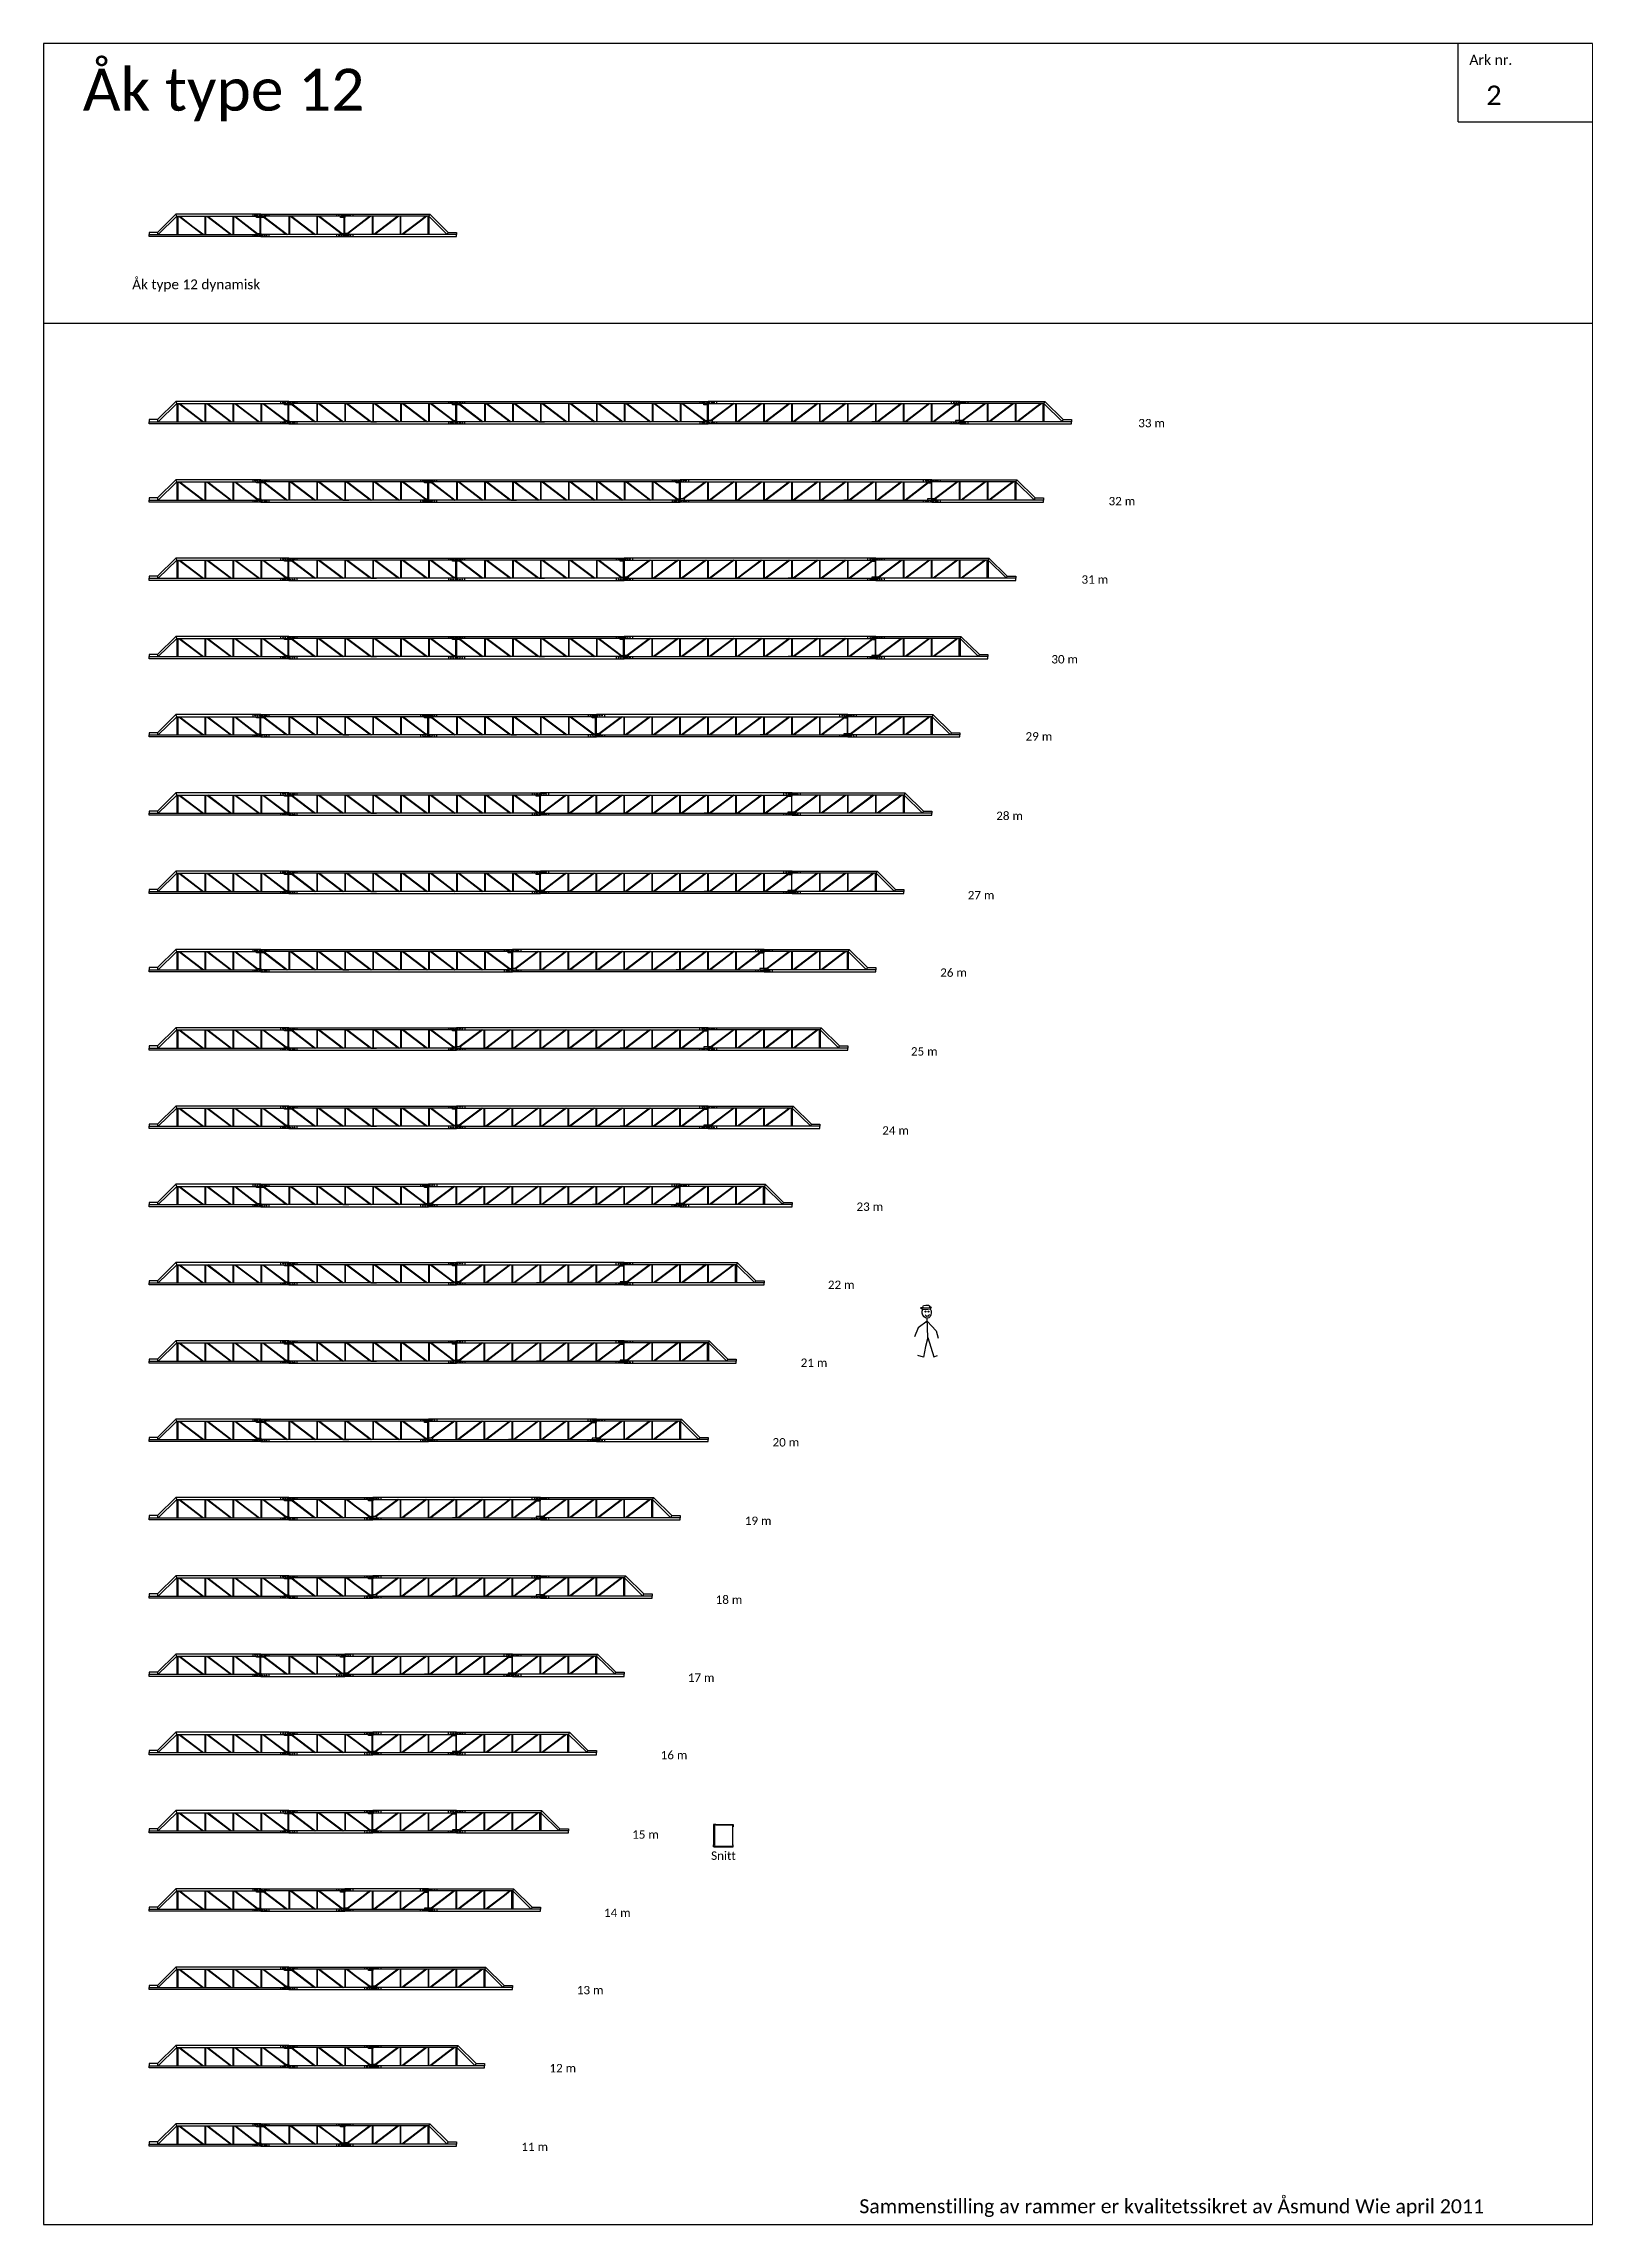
# Paper-space layout 'Type 12' of a CAD drawing. Header units: millimetres. Extents: x 0 to 277, y 0 to 390.
# The model-space entities are those that its viewports show. They can reach past a viewport. Long polylines and large blocks are cut down to what shows.
import ezdxf

# ---------------------------------------------------------------- set-up
doc = ezdxf.new("R2010")
doc.units = ezdxf.units.MM
for name, color, linetype in [('JBT_KL aak', 4, 'Continuous'), ('RAMME', 5, 'Continuous'), ('RAMME TEKST', 7, 'Continuous'), ('åkramme', 7, 'Continuous')]:
    doc.layers.add(name, color=color, linetype=linetype)
doc.styles.add('Calibri', font='calibri.ttf')

psp = doc.layouts.new('Type 12')

msp = doc.modelspace()

# ---------------------------------------------------------------- texts
at = {"layer": 'RAMME TEKST', "style": 'Calibri'}
for s, height, p in [('Åk type 12', 1500, (1400, 75600)), ('Åk type 12 dynamisk ', 350, (3169, 69214)), ('33 m', 300, (39156, 64276)), ('32 m', 300, (38094, 61486)), ('31 m', 300, (37126, 58682)), ('30 m', 300, (36047, 55830)), ('29 m', 300, (35125, 53071)), ('28 m', 300, (34076, 50230)), ('27 m', 300, (33056, 47393)), ('26 m', 300, (32072, 44623)), ('25 m', 300, (31024, 41804)), ('24 m', 300, (29998, 38977)), ('23 m', 300, (29077, 36250)), ('22 m', 300, (28054, 33456)), ('21 m', 300, (27081, 30668)), ('20 m', 300, (26074, 27823)), ('19 m', 300, (25082, 25016)), ('18 m', 300, (24039, 22194)), ('17 m', 300, (23043, 19405)), ('16 m', 300, (22073, 16636)), ('15 m', 300, (21052, 13795)), ('Snitt', 300, (23877, 13038)), ('14 m', 300, (20044, 10995)), ('13 m', 300, (19073, 8229)), ('12 m', 300, (18094, 5438)), ('11 m', 300, (17090, 2626)), ('Sammenstilling av rammer er kvalitetssikret av Åsmund Wie april 2011', 500, (29178, 398))]:
    msp.add_text(s, height=height, dxfattribs=at).set_placement(p)
at = {"layer": 'RAMME TEKST', "linetype": 'ByBlock', "style": 'Calibri'}
for s, height, p in [('Ark nr.', 360, (51000, 77240)), ('2', 700, (51600, 75800))]:
    msp.add_text(s, height=height, dxfattribs=at).set_placement(p)

# ---------------------------------------------------------------- blocks, each defined once
blk = doc.blocks.new('Åk 12 lengde 11 meter')
at = {"layer": 'JBT_KL aak'}
for p, q in [((990, 725), (959, 800)), ((3707, 800), (3707, 725)), ((4000, 800), (4000, 720)), ((4000, 725), (4000, 800)), ((4000, 800), (6452, 800)), ((4000, 793), (4000, 800)), ((4294, 725), (4294, 800)), ((6452, 800), (7000, 800)), ((6707, 800), (6707, 725)), ((7000, 800), (7000, 725)), ((7000, 800), (7000, 793)), ((7294, 800), (7294, 725)), ((10041, 800), (10010, 725)), ((331, 75), (300, 150)), ((990, 725), (990, 75)), ((1000, 725), (1000, 75)), ((1010, 725), (1010, 75)), ((1020, 725), (1020, 75)), ((1030, 725), (1030, 75)), ((1065, 725), (1566, 345)), ((1098, 725), (1572, 366)), ((1566, 345), (1922, 75)), ((1572, 366), (1955, 75)), ((2000, 725), (2000, 75)), ((2020, 725), (2020, 75)), ((2065, 725), (2922, 75)), ((2098, 725), (2955, 75)), ((3000, 725), (3000, 75)), ((3020, 725), (3020, 75)), ((3064, 724), (3850, 114)), ((3097, 724), (3881, 115)), ((3707, 75), (3707, 0)), ((3976, 115), (3976, 685)), ((3996, 115), (3996, 685)), ((6391, 725), (4000, 725)), ((4000, 0), (4000, 80)), ((4000, 75), (4000, 0)), ((6452, 75), (4000, 75)), ((4000, 7), (4000, 0)), ((4121, 685), (4922, 75)), ((4150, 688), (4955, 75)), ((4294, 0), (4294, 75)), ((5000, 725), (5000, 75)), ((5020, 725), (5020, 75)), ((5065, 725), (5922, 75)), ((5098, 725), (5955, 75)), ((6000, 725), (6000, 75)), ((6020, 725), (6020, 75)), ((6065, 725), (6452, 433)), ((6098, 725), (6391, 503)), ((7000, 725), (6391, 725)), ((6391, 503), (6906, 115)), ((6452, 433), (6873, 115)), ((7000, 75), (6452, 75)), ((6707, 75), (6707, 0)), ((7000, 0), (7000, 80)), ((7000, 0), (7000, 75)), ((7902, 725), (7094, 115)), ((7935, 725), (7127, 115)), ((7294, 75), (7294, 0)), ((7980, 725), (7980, 75)), ((8000, 725), (8000, 75)), ((8902, 725), (8045, 75)), ((8935, 725), (8078, 75)), ((8980, 725), (8980, 75)), ((9000, 725), (9000, 75)), ((9713, 581), (9045, 75)), ((9713, 556), (9078, 75)), ((9935, 725), (9713, 556)), ((9902, 725), (9713, 581)), ((9970, 725), (9970, 75)), ((9980, 725), (9980, 75)), ((9990, 725), (9990, 75)), ((9990, 725), (9990, 75)), ((10000, 725), (10000, 75)), ((10010, 725), (10010, 75)), ((10669, 75), (10700, 150)), ((4000, 0), (6391, 0)), ((6391, 0), (7000, 0))]:
    blk.add_line(p, q, dxfattribs=at)
for points in [[(1572, 800), (959, 800), (300, 150), (0, 150), (0, 75), (331, 75), (990, 725), (1572, 725)], [(4000, 800), (1572, 800)], [(9713, 725), (7000, 725), (7000, 800)], [(7000, 800), (9713, 800)], [(9713, 800), (10041, 800), (10700, 150), (11000, 150), (11000, 75), (10669, 75), (10010, 725), (9713, 725)], [(1572, 0), (0, 0), (0, 75), (1572, 75)], [(1572, 725), (4000, 725)], [(1572, 75), (4000, 75)], [(6976, 115), (6976, 685)], [(6996, 685), (6996, 115)], [(9713, 75), (7000, 75)], [(9713, 0), (11000, 0), (11000, 75), (9713, 75)], [(4000, 0), (1572, 0)], [(7000, 0), (9713, 0)]]:
    blk.add_lwpolyline(points, dxfattribs=at)
for points in [[(3850, 685), (3850, 725), (4000, 725), (4000, 685)], [(3850, 75), (3850, 115), (4000, 115), (4000, 75)], [(4150, 725), (4150, 685), (4000, 685), (4000, 725)], [(6850, 685), (6850, 725), (7000, 725), (7000, 685)], [(7000, 115), (7000, 75), (6850, 75), (6850, 115)], [(7150, 75), (7150, 115), (7000, 115), (7000, 75)]]:
    blk.add_lwpolyline(points, close=True, dxfattribs=at)
for centre in [(3797, 765), (3797, 35), (3877, 765), (3877, 35), (3957, 765), (3957, 35), (4043, 765), (4043, 35), (4123, 765), (4123, 35), (4203, 765), (4203, 35), (6797, 765), (6797, 35), (6877, 765), (6877, 35), (6957, 765), (6957, 35), (7043, 765), (7043, 35), (7123, 765), (7123, 35), (7203, 765), (7203, 35)]:
    blk.add_circle(centre, 11, dxfattribs=at)
blk = doc.blocks.new('Åk 12 lengde 12 meter')
at = {"layer": 'JBT_KL aak'}
for p, q in [((959, 800), (990, 725)), ((4707, 800), (4707, 725)), ((5000, 725), (5000, 800)), ((5000, 800), (7452, 800)), ((5000, 793), (5000, 800)), ((5294, 725), (5294, 800)), ((7452, 800), (8000, 800)), ((7707, 800), (7707, 725)), ((8000, 800), (8000, 725)), ((8000, 800), (8000, 793)), ((8294, 800), (8294, 725)), ((11041, 800), (11010, 725)), ((331, 75), (300, 150)), ((990, 725), (990, 75)), ((1000, 725), (1000, 75)), ((1010, 725), (1010, 75)), ((1010, 725), (1010, 75)), ((1020, 725), (1020, 75)), ((1030, 725), (1030, 75)), ((1065, 725), (1922, 75)), ((1098, 725), (1952, 75)), ((2000, 725), (2000, 75)), ((2020, 725), (2020, 75)), ((2065, 725), (2922, 75)), ((2099, 727), (2955, 75)), ((3000, 725), (3000, 75)), ((3020, 725), (3020, 75)), ((3065, 725), (3922, 75)), ((3098, 725), (3955, 75)), ((4000, 725), (4000, 75)), ((4020, 725), (4020, 75)), ((4065, 725), (4873, 115)), ((4098, 725), (4906, 115)), ((4707, 75), (4707, 0)), ((4976, 115), (4976, 685)), ((4996, 115), (4996, 685)), ((7391, 725), (5000, 725)), ((5000, 0), (5000, 80)), ((5000, 75), (5000, 0)), ((7452, 75), (5000, 75)), ((5000, 7), (5000, 0)), ((5121, 685), (5922, 75)), ((5150, 688), (5955, 75)), ((5294, 0), (5294, 75)), ((6000, 725), (6000, 75)), ((6020, 725), (6020, 75)), ((6065, 725), (6922, 75)), ((6098, 725), (6955, 75)), ((7000, 725), (7000, 75)), ((7020, 725), (7020, 75)), ((7065, 725), (7452, 433)), ((7098, 725), (7391, 503)), ((8000, 725), (7391, 725)), ((7391, 503), (7906, 115)), ((7452, 433), (7873, 115)), ((8000, 75), (7452, 75)), ((7707, 75), (7707, 0)), ((8000, 0), (8000, 80)), ((8000, 0), (8000, 75)), ((8902, 725), (8094, 115)), ((8935, 725), (8127, 115)), ((8294, 75), (8294, 0)), ((8980, 725), (8980, 75)), ((9000, 725), (9000, 75)), ((9902, 725), (9045, 75)), ((9935, 725), (9078, 75)), ((9980, 725), (9980, 75)), ((10000, 725), (10000, 75)), ((10713, 581), (10045, 75)), ((10713, 556), (10078, 75)), ((10935, 725), (10713, 556)), ((10902, 725), (10713, 581)), ((10970, 725), (10970, 75)), ((10980, 725), (10980, 75)), ((10990, 725), (10990, 75)), ((10990, 725), (10990, 75)), ((11000, 725), (11000, 75)), ((11010, 725), (11010, 75)), ((11669, 75), (11700, 150)), ((5000, 0), (7391, 0)), ((7391, 0), (8000, 0))]:
    blk.add_line(p, q, dxfattribs=at)
for points in [[(1287, 800), (959, 800), (300, 150), (0, 150), (0, 75), (331, 75), (990, 725), (2348, 725)], [(5000, 800), (1287, 800)], [(2348, 725), (5000, 725), (5000, 800)], [(10713, 725), (8000, 725), (8000, 800)], [(8000, 800), (10713, 800)], [(10713, 800), (11041, 800), (11700, 150), (12000, 150), (12000, 75), (11669, 75), (11010, 725), (10713, 725)], [(2348, 0), (0, 0), (0, 75), (2348, 75)], [(2348, 75), (5000, 75)], [(7976, 115), (7976, 685)], [(7996, 685), (7996, 115)], [(10713, 75), (8000, 75)], [(10713, 0), (12000, 0), (12000, 75), (10713, 75)], [(5000, 0), (2348, 0)], [(8000, 0), (10713, 0)]]:
    blk.add_lwpolyline(points, dxfattribs=at)
for points in [[(4850, 685), (4850, 725), (5000, 725), (5000, 685)], [(4850, 75), (4850, 115), (5000, 115), (5000, 75)], [(5150, 725), (5150, 685), (5000, 685), (5000, 725)], [(7850, 685), (7850, 725), (8000, 725), (8000, 685)], [(8000, 115), (8000, 75), (7850, 75), (7850, 115)], [(8150, 75), (8150, 115), (8000, 115), (8000, 75)]]:
    blk.add_lwpolyline(points, close=True, dxfattribs=at)
for centre in [(4797, 765), (4797, 35), (4877, 765), (4877, 35), (4957, 765), (4957, 35), (5043, 765), (5043, 35), (5123, 765), (5123, 35), (5203, 765), (5203, 35), (7797, 765), (7797, 35), (7877, 765), (7877, 35), (7957, 765), (7957, 35), (8043, 765), (8043, 35), (8123, 765), (8123, 35), (8203, 765), (8203, 35)]:
    blk.add_circle(centre, 11, dxfattribs=at)
blk = doc.blocks.new('Åk 12 lengde 13 meter')
at = {"layer": 'JBT_KL aak'}
for p, q in [((959, 800), (990, 725)), ((4707, 800), (4707, 725)), ((5000, 725), (5000, 800)), ((5000, 800), (7452, 800)), ((5000, 793), (5000, 800)), ((5294, 725), (5294, 800)), ((7452, 800), (8000, 800)), ((7707, 800), (7707, 725)), ((8000, 800), (8000, 725)), ((8000, 800), (8000, 793)), ((8294, 800), (8294, 725)), ((12041, 800), (12010, 725)), ((331, 75), (300, 150)), ((990, 725), (990, 75)), ((1000, 725), (1000, 75)), ((1010, 725), (1010, 75)), ((1010, 725), (1010, 75)), ((1020, 725), (1020, 75)), ((1030, 725), (1030, 75)), ((1065, 725), (1922, 75)), ((1098, 725), (1952, 75)), ((2000, 725), (2000, 75)), ((2020, 725), (2020, 75)), ((2065, 725), (2922, 75)), ((2099, 727), (2955, 75)), ((3000, 725), (3000, 75)), ((3020, 725), (3020, 75)), ((3065, 725), (3922, 75)), ((3098, 725), (3955, 75)), ((4000, 725), (4000, 75)), ((4020, 725), (4020, 75)), ((4065, 725), (4873, 115)), ((4098, 725), (4906, 115)), ((4707, 75), (4707, 0)), ((4976, 115), (4976, 685)), ((4996, 115), (4996, 685)), ((7391, 725), (5000, 725)), ((5000, 0), (5000, 80)), ((5000, 75), (5000, 0)), ((7452, 75), (5000, 75)), ((5000, 7), (5000, 0)), ((5000, 0), (7391, 0)), ((5121, 685), (5922, 75)), ((5150, 688), (5955, 75)), ((5294, 0), (5294, 75)), ((6000, 725), (6000, 75)), ((6020, 725), (6020, 75)), ((6065, 725), (6922, 75)), ((6098, 725), (6955, 75)), ((7000, 725), (7000, 75)), ((7020, 725), (7020, 75)), ((7065, 725), (7452, 433)), ((7098, 725), (7391, 503)), ((8000, 725), (7391, 725)), ((7391, 503), (7906, 115)), ((7391, 0), (8000, 0)), ((7452, 433), (7873, 115)), ((8000, 75), (7452, 75)), ((7707, 75), (7707, 0)), ((8000, 0), (8000, 80)), ((8000, 0), (8000, 75)), ((8902, 725), (8094, 115)), ((8935, 725), (8127, 115)), ((8294, 75), (8294, 0)), ((8980, 725), (8980, 75)), ((9000, 725), (9000, 75)), ((9902, 725), (9045, 75)), ((9935, 725), (9078, 75)), ((9980, 725), (9980, 75)), ((10000, 725), (10000, 75)), ((10901, 727), (10045, 75)), ((10935, 725), (10078, 75)), ((10980, 725), (10980, 75)), ((11000, 725), (11000, 75)), ((11902, 725), (11048, 75)), ((11935, 725), (11078, 75)), ((11970, 725), (11970, 75)), ((11980, 725), (11980, 75)), ((11990, 725), (11990, 75)), ((11990, 725), (11990, 75)), ((12000, 725), (12000, 75)), ((12010, 725), (12010, 75)), ((12669, 75), (12700, 150))]:
    blk.add_line(p, q, dxfattribs=at)
for points in [[(1287, 800), (959, 800), (300, 150), (0, 150), (0, 75), (331, 75), (990, 725), (2348, 725)], [(5000, 800), (1287, 800)], [(2348, 725), (5000, 725), (5000, 800)], [(10652, 725), (8000, 725), (8000, 800)], [(8000, 800), (11713, 800)], [(11713, 800), (12041, 800), (12700, 150), (13000, 150), (13000, 75), (12669, 75), (12010, 725), (10652, 725)], [(2348, 0), (0, 0), (0, 75), (2348, 75)], [(2348, 75), (5000, 75)], [(5000, 0), (2348, 0)], [(7976, 115), (7976, 685)], [(7996, 685), (7996, 115)], [(10652, 75), (8000, 75)], [(8000, 0), (10652, 0)], [(10652, 0), (13000, 0), (13000, 75), (10652, 75)]]:
    blk.add_lwpolyline(points, dxfattribs=at)
for points in [[(4850, 685), (4850, 725), (5000, 725), (5000, 685)], [(4850, 75), (4850, 115), (5000, 115), (5000, 75)], [(5150, 725), (5150, 685), (5000, 685), (5000, 725)], [(7850, 685), (7850, 725), (8000, 725), (8000, 685)], [(8000, 115), (8000, 75), (7850, 75), (7850, 115)], [(8150, 75), (8150, 115), (8000, 115), (8000, 75)]]:
    blk.add_lwpolyline(points, close=True, dxfattribs=at)
for centre in [(4797, 765), (4797, 35), (4877, 765), (4877, 35), (4957, 765), (4957, 35), (5043, 765), (5043, 35), (5123, 765), (5123, 35), (5203, 765), (5203, 35), (7797, 765), (7797, 35), (7877, 765), (7877, 35), (7957, 765), (7957, 35), (8043, 765), (8043, 35), (8123, 765), (8123, 35), (8203, 765), (8203, 35)]:
    blk.add_circle(centre, 11, dxfattribs=at)
blk = doc.blocks.new('Åk 12 lengde 14 meter')
at = {"layer": 'JBT_KL aak'}
for p, q in [((990, 725), (959, 800)), ((3707, 800), (3707, 725)), ((4000, 800), (4000, 720)), ((4000, 725), (4000, 800)), ((4000, 800), (6452, 800)), ((4000, 793), (4000, 800)), ((4294, 725), (4294, 800)), ((6452, 800), (7000, 800)), ((6707, 800), (6707, 725)), ((7000, 800), (7000, 725)), ((7000, 800), (7000, 793)), ((7000, 800), (7000, 725)), ((7000, 800), (7000, 793)), ((7548, 800), (7000, 800)), ((7294, 800), (7294, 725)), ((10000, 800), (7548, 800)), ((9707, 725), (9707, 800)), ((10000, 725), (10000, 800)), ((10000, 793), (10000, 800)), ((10294, 800), (10294, 725)), ((13041, 800), (13010, 725)), ((331, 75), (300, 150)), ((990, 725), (990, 75)), ((1000, 725), (1000, 75)), ((1010, 725), (1010, 75)), ((1020, 725), (1020, 75)), ((1030, 725), (1030, 75)), ((1065, 725), (1566, 345)), ((1098, 725), (1572, 366)), ((1566, 345), (1922, 75)), ((1572, 366), (1955, 75)), ((2000, 725), (2000, 75)), ((2020, 725), (2020, 75)), ((2065, 725), (2922, 75)), ((2098, 725), (2955, 75)), ((3000, 725), (3000, 75)), ((3020, 725), (3020, 75)), ((3064, 724), (3850, 114)), ((3097, 724), (3881, 115)), ((3707, 75), (3707, 0)), ((3976, 115), (3976, 685)), ((3996, 115), (3996, 685)), ((6391, 725), (4000, 725)), ((4000, 0), (4000, 80)), ((4000, 75), (4000, 0)), ((6452, 75), (4000, 75)), ((4000, 7), (4000, 0)), ((4000, 0), (6391, 0)), ((4121, 685), (4922, 75)), ((4150, 688), (4955, 75)), ((4294, 0), (4294, 75)), ((5000, 725), (5000, 75)), ((5020, 725), (5020, 75)), ((5065, 725), (5922, 75)), ((5098, 725), (5955, 75)), ((6000, 725), (6000, 75)), ((6020, 725), (6020, 75)), ((6065, 725), (6452, 433)), ((6098, 725), (6391, 503)), ((7000, 725), (6391, 725)), ((6391, 503), (6906, 115)), ((6391, 0), (7000, 0)), ((6452, 433), (6873, 115)), ((7000, 75), (6452, 75)), ((6707, 75), (6707, 0)), ((7000, 725), (7609, 725)), ((7000, 0), (7000, 75)), ((7000, 75), (7548, 75)), ((7000, 0), (7000, 75)), ((7609, 0), (7000, 0)), ((7609, 503), (7094, 115)), ((7548, 433), (7127, 115)), ((7294, 75), (7294, 0)), ((7935, 725), (7548, 433)), ((7548, 75), (10000, 75)), ((7902, 725), (7609, 503)), ((7609, 725), (10000, 725)), ((10000, 0), (7609, 0)), ((7980, 725), (7980, 75)), ((8000, 725), (8000, 75)), ((8902, 725), (8045, 75)), ((8935, 725), (8078, 75)), ((8980, 725), (8980, 75)), ((9000, 725), (9000, 75)), ((9850, 688), (9045, 75)), ((9879, 685), (9078, 75)), ((9707, 0), (9707, 75)), ((10000, 0), (10000, 80)), ((10000, 75), (10000, 0)), ((10000, 7), (10000, 0)), ((10902, 725), (10094, 115)), ((10935, 725), (10127, 115)), ((10294, 75), (10294, 0)), ((10980, 725), (10980, 75)), ((11000, 725), (11000, 75)), ((11902, 725), (11045, 75)), ((11935, 725), (11078, 75)), ((11980, 725), (11980, 75)), ((12000, 725), (12000, 75)), ((12713, 581), (12045, 75)), ((12713, 556), (12078, 75)), ((12935, 725), (12713, 556)), ((12902, 725), (12713, 581)), ((12970, 725), (12970, 75)), ((12980, 725), (12980, 75)), ((12990, 725), (12990, 75)), ((12990, 725), (12990, 75)), ((13000, 725), (13000, 75)), ((13010, 725), (13010, 75)), ((13669, 75), (13700, 150))]:
    blk.add_line(p, q, dxfattribs=at)
for points in [[(1572, 800), (959, 800), (300, 150), (0, 150), (0, 75), (331, 75), (990, 725), (1572, 725)], [(4000, 800), (1572, 800)], [(12713, 725), (10000, 725), (10000, 800)], [(10000, 800), (12713, 800)], [(12713, 800), (13041, 800), (13700, 150), (14000, 150), (14000, 75), (13669, 75), (13010, 725), (12713, 725)], [(1572, 0), (0, 0), (0, 75), (1572, 75)], [(1572, 725), (4000, 725)], [(1572, 75), (4000, 75)], [(4000, 0), (1572, 0)], [(6976, 115), (6976, 685)], [(6996, 685), (6996, 115)], [(9976, 685), (9976, 115)], [(9996, 115), (9996, 685)], [(12713, 75), (10000, 75)], [(10000, 0), (12713, 0)], [(12713, 0), (14000, 0), (14000, 75), (12713, 75)]]:
    blk.add_lwpolyline(points, dxfattribs=at)
for points in [[(3850, 685), (3850, 725), (4000, 725), (4000, 685)], [(3850, 75), (3850, 115), (4000, 115), (4000, 75)], [(4150, 725), (4150, 685), (4000, 685), (4000, 725)], [(6850, 685), (6850, 725), (7000, 725), (7000, 685)], [(7000, 115), (7000, 75), (6850, 75), (6850, 115)], [(7000, 115), (7000, 75), (7150, 75), (7150, 115)], [(9850, 725), (9850, 685), (10000, 685), (10000, 725)], [(9850, 115), (9850, 75), (10000, 75), (10000, 115)], [(10150, 75), (10150, 115), (10000, 115), (10000, 75)]]:
    blk.add_lwpolyline(points, close=True, dxfattribs=at)
for centre in [(3797, 765), (3797, 35), (3877, 765), (3877, 35), (3957, 765), (3957, 35), (4043, 765), (4043, 35), (4123, 765), (4123, 35), (4203, 765), (4203, 35), (6797, 765), (6797, 35), (6877, 765), (6877, 35), (6957, 765), (6957, 35), (7043, 765), (7043, 35), (7123, 765), (7123, 35), (7203, 765), (7203, 35), (9797, 765), (9797, 35), (9877, 765), (9877, 35), (9957, 765), (9957, 35), (10043, 765), (10043, 35), (10123, 765), (10123, 35), (10203, 765), (10203, 35)]:
    blk.add_circle(centre, 11, dxfattribs=at)
blk = doc.blocks.new('Åk 12 lengde 15 meter')
at = {"layer": 'JBT_KL aak'}
for p, q in [((959, 800), (990, 725)), ((4707, 800), (4707, 725)), ((5000, 725), (5000, 800)), ((5000, 800), (7452, 800)), ((5000, 793), (5000, 800)), ((5294, 725), (5294, 800)), ((7452, 800), (8000, 800)), ((7707, 800), (7707, 725)), ((8000, 800), (8000, 725)), ((8000, 800), (8000, 793)), ((8000, 800), (8000, 725)), ((8000, 800), (8000, 793)), ((8548, 800), (8000, 800)), ((8294, 800), (8294, 725)), ((11000, 800), (8548, 800)), ((10707, 725), (10707, 800)), ((11000, 725), (11000, 800)), ((11000, 793), (11000, 800)), ((11294, 800), (11294, 725)), ((14041, 800), (14010, 725)), ((331, 75), (300, 150)), ((990, 725), (990, 75)), ((1000, 725), (1000, 75)), ((1010, 725), (1010, 75)), ((1010, 725), (1010, 75)), ((1020, 725), (1020, 75)), ((1030, 725), (1030, 75)), ((1065, 725), (1922, 75)), ((1098, 725), (1952, 75)), ((2000, 725), (2000, 75)), ((2020, 725), (2020, 75)), ((2065, 725), (2922, 75)), ((2099, 727), (2955, 75)), ((3000, 725), (3000, 75)), ((3020, 725), (3020, 75)), ((3065, 725), (3922, 75)), ((3098, 725), (3955, 75)), ((4000, 725), (4000, 75)), ((4020, 725), (4020, 75)), ((4065, 725), (4873, 115)), ((4098, 725), (4906, 115)), ((4707, 75), (4707, 0)), ((4976, 115), (4976, 685)), ((4996, 115), (4996, 685)), ((7391, 725), (5000, 725)), ((5000, 0), (5000, 80)), ((5000, 75), (5000, 0)), ((7452, 75), (5000, 75)), ((5000, 7), (5000, 0)), ((5121, 685), (5922, 75)), ((5150, 688), (5955, 75)), ((5294, 0), (5294, 75)), ((6000, 725), (6000, 75)), ((6020, 725), (6020, 75)), ((6065, 725), (6922, 75)), ((6098, 725), (6955, 75)), ((7000, 725), (7000, 75)), ((7020, 725), (7020, 75)), ((7065, 725), (7452, 433)), ((7098, 725), (7391, 503)), ((8000, 725), (7391, 725)), ((7391, 503), (7906, 115)), ((7452, 433), (7873, 115)), ((8000, 75), (7452, 75)), ((7707, 75), (7707, 0)), ((8000, 725), (8609, 725)), ((8000, 0), (8000, 75)), ((8000, 75), (8548, 75)), ((8000, 0), (8000, 75)), ((8609, 503), (8094, 115)), ((8548, 433), (8127, 115)), ((8294, 75), (8294, 0)), ((8935, 725), (8548, 433)), ((8548, 75), (11000, 75)), ((8902, 725), (8609, 503)), ((8609, 725), (11000, 725)), ((8980, 725), (8980, 75)), ((9000, 725), (9000, 75)), ((9902, 725), (9045, 75)), ((9935, 725), (9078, 75)), ((9980, 725), (9980, 75)), ((10000, 725), (10000, 75)), ((10850, 688), (10045, 75)), ((10879, 685), (10078, 75)), ((10707, 0), (10707, 75)), ((11000, 0), (11000, 80)), ((11000, 75), (11000, 0)), ((11000, 7), (11000, 0)), ((11902, 725), (11094, 115)), ((11935, 725), (11127, 115)), ((11294, 75), (11294, 0)), ((11980, 725), (11980, 75)), ((12000, 725), (12000, 75)), ((12902, 725), (12045, 75)), ((12935, 725), (12078, 75)), ((12980, 725), (12980, 75)), ((13000, 725), (13000, 75)), ((13713, 581), (13045, 75)), ((13713, 556), (13078, 75)), ((13935, 725), (13713, 556)), ((13902, 725), (13713, 581)), ((13970, 725), (13970, 75)), ((13980, 725), (13980, 75)), ((13990, 725), (13990, 75)), ((13990, 725), (13990, 75)), ((14000, 725), (14000, 75)), ((14010, 725), (14010, 75)), ((14669, 75), (14700, 150)), ((5000, 0), (7391, 0)), ((7391, 0), (8000, 0)), ((8609, 0), (8000, 0)), ((11000, 0), (8609, 0))]:
    blk.add_line(p, q, dxfattribs=at)
for points in [[(1287, 800), (959, 800), (300, 150), (0, 150), (0, 75), (331, 75), (990, 725), (2348, 725)], [(5000, 800), (1287, 800)], [(2348, 725), (5000, 725), (5000, 800)], [(13713, 725), (11000, 725), (11000, 800)], [(11000, 800), (13713, 800)], [(13713, 800), (14041, 800), (14700, 150), (15000, 150), (15000, 75), (14669, 75), (14010, 725), (13713, 725)], [(2348, 0), (0, 0), (0, 75), (2348, 75)], [(2348, 75), (5000, 75)], [(7976, 115), (7976, 685)], [(7996, 685), (7996, 115)], [(10976, 685), (10976, 115)], [(10996, 115), (10996, 685)], [(13713, 75), (11000, 75)], [(13713, 0), (15000, 0), (15000, 75), (13713, 75)], [(5000, 0), (2348, 0)], [(11000, 0), (13713, 0)]]:
    blk.add_lwpolyline(points, dxfattribs=at)
for points in [[(4850, 685), (4850, 725), (5000, 725), (5000, 685)], [(4850, 75), (4850, 115), (5000, 115), (5000, 75)], [(5150, 725), (5150, 685), (5000, 685), (5000, 725)], [(7850, 685), (7850, 725), (8000, 725), (8000, 685)], [(8000, 115), (8000, 75), (7850, 75), (7850, 115)], [(8000, 115), (8000, 75), (8150, 75), (8150, 115)], [(10850, 725), (10850, 685), (11000, 685), (11000, 725)], [(10850, 115), (10850, 75), (11000, 75), (11000, 115)], [(11150, 75), (11150, 115), (11000, 115), (11000, 75)]]:
    blk.add_lwpolyline(points, close=True, dxfattribs=at)
for centre in [(4797, 765), (4797, 35), (4877, 765), (4877, 35), (4957, 765), (4957, 35), (5043, 765), (5043, 35), (5123, 765), (5123, 35), (5203, 765), (5203, 35), (7797, 765), (7797, 35), (7877, 765), (7877, 35), (7957, 765), (7957, 35), (8043, 765), (8043, 35), (8123, 765), (8123, 35), (8203, 765), (8203, 35), (10797, 765), (10797, 35), (10877, 765), (10877, 35), (10957, 765), (10957, 35), (11043, 765), (11043, 35), (11123, 765), (11123, 35), (11203, 765), (11203, 35)]:
    blk.add_circle(centre, 11, dxfattribs=at)
blk = doc.blocks.new('Åk 12 lengde 16 meter')
at = {"layer": 'JBT_KL aak'}
for p, q in [((959, 800), (990, 725)), ((4707, 800), (4707, 725)), ((5000, 725), (5000, 800)), ((5000, 800), (7452, 800)), ((5000, 793), (5000, 800)), ((5294, 725), (5294, 800)), ((7452, 800), (8000, 800)), ((7707, 800), (7707, 725)), ((8000, 800), (8000, 725)), ((8000, 800), (8000, 793)), ((8000, 800), (8000, 725)), ((8000, 800), (8000, 793)), ((8548, 800), (8000, 800)), ((8294, 800), (8294, 725)), ((11000, 800), (8548, 800)), ((10707, 725), (10707, 800)), ((11000, 725), (11000, 800)), ((11000, 793), (11000, 800)), ((11294, 800), (11294, 725)), ((15041, 800), (15010, 725)), ((331, 75), (300, 150)), ((990, 725), (990, 75)), ((1000, 725), (1000, 75)), ((1010, 725), (1010, 75)), ((1010, 725), (1010, 75)), ((1020, 725), (1020, 75)), ((1030, 725), (1030, 75)), ((1065, 725), (1922, 75)), ((1098, 725), (1952, 75)), ((2000, 725), (2000, 75)), ((2020, 725), (2020, 75)), ((2065, 725), (2922, 75)), ((2099, 727), (2955, 75)), ((3000, 725), (3000, 75)), ((3020, 725), (3020, 75)), ((3065, 725), (3922, 75)), ((3098, 725), (3955, 75)), ((4000, 725), (4000, 75)), ((4020, 725), (4020, 75)), ((4065, 725), (4873, 115)), ((4098, 725), (4906, 115)), ((4707, 75), (4707, 0)), ((4976, 115), (4976, 685)), ((4996, 115), (4996, 685)), ((7391, 725), (5000, 725)), ((5000, 0), (5000, 80)), ((5000, 75), (5000, 0)), ((7452, 75), (5000, 75)), ((5000, 7), (5000, 0)), ((5121, 685), (5922, 75)), ((5150, 688), (5955, 75)), ((5294, 0), (5294, 75)), ((6000, 725), (6000, 75)), ((6020, 725), (6020, 75)), ((6065, 725), (6922, 75)), ((6098, 725), (6955, 75)), ((7000, 725), (7000, 75)), ((7020, 725), (7020, 75)), ((7065, 725), (7452, 433)), ((7098, 725), (7391, 503)), ((8000, 725), (7391, 725)), ((7391, 503), (7906, 115)), ((7452, 433), (7873, 115)), ((8000, 75), (7452, 75)), ((7707, 75), (7707, 0)), ((8000, 725), (8609, 725)), ((8000, 0), (8000, 75)), ((8000, 75), (8548, 75)), ((8000, 0), (8000, 75)), ((8609, 503), (8094, 115)), ((8548, 433), (8127, 115)), ((8294, 75), (8294, 0)), ((8935, 725), (8548, 433)), ((8548, 75), (11000, 75)), ((8902, 725), (8609, 503)), ((8609, 725), (11000, 725)), ((8980, 725), (8980, 75)), ((9000, 725), (9000, 75)), ((9902, 725), (9045, 75)), ((9935, 725), (9078, 75)), ((9980, 725), (9980, 75)), ((10000, 725), (10000, 75)), ((10850, 688), (10045, 75)), ((10879, 685), (10078, 75)), ((10707, 0), (10707, 75)), ((11000, 0), (11000, 80)), ((11000, 75), (11000, 0)), ((11000, 7), (11000, 0)), ((11902, 725), (11094, 115)), ((11935, 725), (11127, 115)), ((11294, 75), (11294, 0)), ((11980, 725), (11980, 75)), ((12000, 725), (12000, 75)), ((12902, 725), (12045, 75)), ((12935, 725), (12078, 75)), ((12980, 725), (12980, 75)), ((13000, 725), (13000, 75)), ((13901, 727), (13045, 75)), ((13935, 725), (13078, 75)), ((13980, 725), (13980, 75)), ((14000, 725), (14000, 75)), ((14902, 725), (14048, 75)), ((14935, 725), (14078, 75)), ((14970, 725), (14970, 75)), ((14980, 725), (14980, 75)), ((14990, 725), (14990, 75)), ((14990, 725), (14990, 75)), ((15000, 725), (15000, 75)), ((15010, 725), (15010, 75)), ((15669, 75), (15700, 150)), ((5000, 0), (7391, 0)), ((7391, 0), (8000, 0)), ((8609, 0), (8000, 0)), ((11000, 0), (8609, 0))]:
    blk.add_line(p, q, dxfattribs=at)
for points in [[(1287, 800), (959, 800), (300, 150), (0, 150), (0, 75), (331, 75), (990, 725), (2348, 725)], [(5000, 800), (1287, 800)], [(2348, 725), (5000, 725), (5000, 800)], [(13652, 725), (11000, 725), (11000, 800)], [(11000, 800), (14713, 800)], [(14713, 800), (15041, 800), (15700, 150), (16000, 150), (16000, 75), (15669, 75), (15010, 725), (13652, 725)], [(2348, 0), (0, 0), (0, 75), (2348, 75)], [(2348, 75), (5000, 75)], [(7976, 115), (7976, 685)], [(7996, 685), (7996, 115)], [(10976, 685), (10976, 115)], [(10996, 115), (10996, 685)], [(13652, 75), (11000, 75)], [(13652, 0), (16000, 0), (16000, 75), (13652, 75)], [(5000, 0), (2348, 0)], [(11000, 0), (13652, 0)]]:
    blk.add_lwpolyline(points, dxfattribs=at)
for points in [[(4850, 685), (4850, 725), (5000, 725), (5000, 685)], [(4850, 75), (4850, 115), (5000, 115), (5000, 75)], [(5150, 725), (5150, 685), (5000, 685), (5000, 725)], [(7850, 685), (7850, 725), (8000, 725), (8000, 685)], [(8000, 115), (8000, 75), (7850, 75), (7850, 115)], [(8000, 115), (8000, 75), (8150, 75), (8150, 115)], [(10850, 725), (10850, 685), (11000, 685), (11000, 725)], [(10850, 115), (10850, 75), (11000, 75), (11000, 115)], [(11150, 75), (11150, 115), (11000, 115), (11000, 75)]]:
    blk.add_lwpolyline(points, close=True, dxfattribs=at)
for centre in [(4797, 765), (4797, 35), (4877, 765), (4877, 35), (4957, 765), (4957, 35), (5043, 765), (5043, 35), (5123, 765), (5123, 35), (5203, 765), (5203, 35), (7797, 765), (7797, 35), (7877, 765), (7877, 35), (7957, 765), (7957, 35), (8043, 765), (8043, 35), (8123, 765), (8123, 35), (8203, 765), (8203, 35), (10797, 765), (10797, 35), (10877, 765), (10877, 35), (10957, 765), (10957, 35), (11043, 765), (11043, 35), (11123, 765), (11123, 35), (11203, 765), (11203, 35)]:
    blk.add_circle(centre, 11, dxfattribs=at)
blk = doc.blocks.new('Åk 12 lengde 17 meter')
at = {"layer": 'JBT_KL aak'}
for p, q in [((990, 725), (959, 800)), ((3707, 800), (3707, 725)), ((4000, 800), (4000, 720)), ((4000, 725), (4000, 800)), ((4000, 800), (6452, 800)), ((4000, 793), (4000, 800)), ((4294, 725), (4294, 800)), ((6452, 800), (7000, 800)), ((6707, 800), (6707, 725)), ((7000, 800), (7000, 725)), ((7000, 800), (7000, 793)), ((7548, 800), (7000, 800)), ((7000, 800), (7000, 725)), ((7000, 800), (7000, 793)), ((7294, 800), (7294, 725)), ((8428, 800), (7548, 800)), ((13000, 800), (8428, 800)), ((12707, 725), (12707, 800)), ((13000, 725), (13000, 800)), ((13000, 793), (13000, 800)), ((13294, 800), (13294, 725)), ((16041, 800), (16010, 725)), ((331, 75), (300, 150)), ((990, 725), (990, 75)), ((1000, 725), (1000, 75)), ((1010, 725), (1010, 75)), ((1020, 725), (1020, 75)), ((1030, 725), (1030, 75)), ((1065, 725), (1566, 345)), ((1098, 725), (1572, 366)), ((1566, 345), (1922, 75)), ((1572, 366), (1955, 75)), ((2000, 725), (2000, 75)), ((2020, 725), (2020, 75)), ((2065, 725), (2922, 75)), ((2098, 725), (2955, 75)), ((3000, 725), (3000, 75)), ((3020, 725), (3020, 75)), ((3064, 724), (3850, 114)), ((3097, 724), (3881, 115)), ((3707, 75), (3707, 0)), ((3976, 115), (3976, 685)), ((3996, 115), (3996, 685)), ((6391, 725), (4000, 725)), ((4000, 0), (4000, 80)), ((4000, 75), (4000, 0)), ((6452, 75), (4000, 75)), ((4000, 7), (4000, 0)), ((4000, 0), (6391, 0)), ((4121, 685), (4922, 75)), ((4150, 688), (4955, 75)), ((4294, 0), (4294, 75)), ((5000, 725), (5000, 75)), ((5020, 725), (5020, 75)), ((5065, 725), (5922, 75)), ((5098, 725), (5955, 75)), ((6000, 725), (6000, 75)), ((6020, 725), (6020, 75)), ((6065, 725), (6452, 433)), ((6098, 725), (6391, 503)), ((7000, 725), (6391, 725)), ((6391, 503), (6906, 115)), ((6391, 0), (7000, 0)), ((6452, 433), (6873, 115)), ((7000, 75), (6452, 75)), ((6707, 75), (6707, 0)), ((7000, 725), (8428, 725)), ((7000, 75), (7548, 75)), ((7000, 0), (7000, 75)), ((7000, 0), (7000, 75)), ((8428, 0), (7000, 0)), ((7902, 725), (7094, 115)), ((7935, 725), (7127, 115)), ((7294, 75), (7294, 0)), ((7548, 75), (8428, 75)), ((7980, 725), (7980, 75)), ((8000, 725), (8000, 75)), ((8902, 725), (8045, 75)), ((8935, 725), (8078, 75)), ((8428, 725), (10609, 725)), ((8428, 75), (13000, 75)), ((10609, 0), (8428, 0)), ((8980, 725), (8980, 75)), ((9000, 725), (9000, 75)), ((9902, 725), (9045, 75)), ((9935, 725), (9078, 75)), ((10045, 75), (9858, 75)), ((9980, 725), (9980, 75)), ((10000, 725), (10000, 75)), ((10902, 725), (10045, 75)), ((10935, 725), (10078, 75)), ((10609, 725), (13000, 725)), ((13000, 0), (10609, 0)), ((10980, 725), (10980, 75)), ((11000, 725), (11000, 75)), ((11902, 725), (11045, 75)), ((11935, 725), (11078, 75)), ((11980, 725), (11980, 75)), ((12000, 725), (12000, 75)), ((12850, 688), (12045, 75)), ((12879, 685), (12078, 75)), ((12707, 0), (12707, 75)), ((13000, 0), (13000, 80)), ((13000, 75), (13000, 0)), ((13000, 7), (13000, 0)), ((13902, 725), (13094, 115)), ((13935, 725), (13127, 115)), ((13294, 75), (13294, 0)), ((13980, 725), (13980, 75)), ((14000, 725), (14000, 75)), ((14902, 725), (14045, 75)), ((14935, 725), (14078, 75)), ((14980, 725), (14980, 75)), ((15000, 725), (15000, 75)), ((15713, 581), (15045, 75)), ((15713, 556), (15078, 75)), ((15935, 725), (15713, 556)), ((15902, 725), (15713, 581)), ((15970, 725), (15970, 75)), ((15980, 725), (15980, 75)), ((15990, 725), (15990, 75)), ((15990, 725), (15990, 75)), ((16000, 725), (16000, 75)), ((16010, 725), (16010, 75)), ((16669, 75), (16700, 150))]:
    blk.add_line(p, q, dxfattribs=at)
for points in [[(1572, 800), (959, 800), (300, 150), (0, 150), (0, 75), (331, 75), (990, 725), (1572, 725)], [(4000, 800), (1572, 800)], [(15713, 725), (13000, 725), (13000, 800)], [(13000, 800), (15713, 800)], [(15713, 800), (16041, 800), (16700, 150), (17000, 150), (17000, 75), (16669, 75), (16010, 725), (15713, 725)], [(1572, 0), (0, 0), (0, 75), (1572, 75)], [(1572, 725), (4000, 725)], [(1572, 75), (4000, 75)], [(4000, 0), (1572, 0)], [(6976, 115), (6976, 685)], [(6996, 685), (6996, 115)], [(12976, 685), (12976, 115)], [(12996, 115), (12996, 685)], [(15713, 75), (13000, 75)], [(13000, 0), (15713, 0)], [(15713, 0), (17000, 0), (17000, 75), (15713, 75)]]:
    blk.add_lwpolyline(points, dxfattribs=at)
for points in [[(3850, 685), (3850, 725), (4000, 725), (4000, 685)], [(3850, 75), (3850, 115), (4000, 115), (4000, 75)], [(4150, 725), (4150, 685), (4000, 685), (4000, 725)], [(6850, 685), (6850, 725), (7000, 725), (7000, 685)], [(7000, 115), (7000, 75), (6850, 75), (6850, 115)], [(7000, 115), (7000, 75), (7150, 75), (7150, 115)], [(12850, 725), (12850, 685), (13000, 685), (13000, 725)], [(12850, 115), (12850, 75), (13000, 75), (13000, 115)], [(13150, 75), (13150, 115), (13000, 115), (13000, 75)]]:
    blk.add_lwpolyline(points, close=True, dxfattribs=at)
for centre in [(3797, 765), (3797, 35), (3877, 765), (3877, 35), (3957, 765), (3957, 35), (4043, 765), (4043, 35), (4123, 765), (4123, 35), (4203, 765), (4203, 35), (6797, 765), (6797, 35), (6877, 765), (6877, 35), (6957, 765), (6957, 35), (7043, 765), (7043, 35), (7123, 765), (7123, 35), (7203, 765), (7203, 35), (12797, 765), (12797, 35), (12877, 765), (12877, 35), (12957, 765), (12957, 35), (13043, 765), (13043, 35), (13123, 765), (13123, 35), (13203, 765), (13203, 35)]:
    blk.add_circle(centre, 11, dxfattribs=at)
blk = doc.blocks.new('Åk 12 lengde 18 meter')
at = {"layer": 'JBT_KL aak'}
for p, q in [((959, 800), (990, 725)), ((4707, 800), (4707, 725)), ((5000, 725), (5000, 800)), ((5000, 800), (7452, 800)), ((5000, 793), (5000, 800)), ((5294, 725), (5294, 800)), ((7452, 800), (8000, 800)), ((7707, 800), (7707, 725)), ((8000, 800), (8000, 725)), ((8000, 800), (8000, 793)), ((8548, 800), (8000, 800)), ((8000, 800), (8000, 725)), ((8000, 800), (8000, 793)), ((8294, 800), (8294, 725)), ((9428, 800), (8548, 800)), ((14000, 800), (9428, 800)), ((13707, 725), (13707, 800)), ((14000, 725), (14000, 800)), ((14000, 793), (14000, 800)), ((14294, 800), (14294, 725)), ((17041, 800), (17010, 725)), ((331, 75), (300, 150)), ((990, 725), (990, 75)), ((1000, 725), (1000, 75)), ((1010, 725), (1010, 75)), ((1010, 725), (1010, 75)), ((1020, 725), (1020, 75)), ((1030, 725), (1030, 75)), ((1065, 725), (1922, 75)), ((1098, 725), (1952, 75)), ((2000, 725), (2000, 75)), ((2020, 725), (2020, 75)), ((2065, 725), (2922, 75)), ((2099, 727), (2955, 75)), ((3000, 725), (3000, 75)), ((3020, 725), (3020, 75)), ((3065, 725), (3922, 75)), ((3098, 725), (3955, 75)), ((4000, 725), (4000, 75)), ((4020, 725), (4020, 75)), ((4065, 725), (4873, 115)), ((4098, 725), (4906, 115)), ((4707, 75), (4707, 0)), ((4976, 115), (4976, 685)), ((4996, 115), (4996, 685)), ((7391, 725), (5000, 725)), ((5000, 0), (5000, 80)), ((5000, 75), (5000, 0)), ((7452, 75), (5000, 75)), ((5000, 7), (5000, 0)), ((5000, 0), (7391, 0)), ((5121, 685), (5922, 75)), ((5150, 688), (5955, 75)), ((5294, 0), (5294, 75)), ((6000, 725), (6000, 75)), ((6020, 725), (6020, 75)), ((6065, 725), (6922, 75)), ((6098, 725), (6955, 75)), ((7000, 725), (7000, 75)), ((7020, 725), (7020, 75)), ((7065, 725), (7452, 433)), ((7098, 725), (7391, 503)), ((8000, 725), (7391, 725)), ((7391, 503), (7906, 115)), ((7391, 0), (8000, 0)), ((7452, 433), (7873, 115)), ((8000, 75), (7452, 75)), ((7707, 75), (7707, 0)), ((8000, 725), (9428, 725)), ((8000, 75), (8548, 75)), ((8000, 0), (8000, 75)), ((8000, 0), (8000, 75)), ((9428, 0), (8000, 0)), ((8902, 725), (8094, 115)), ((8935, 725), (8127, 115)), ((8294, 75), (8294, 0)), ((8548, 75), (9428, 75)), ((8980, 725), (8980, 75)), ((9000, 725), (9000, 75)), ((9902, 725), (9045, 75)), ((9935, 725), (9078, 75)), ((9428, 725), (11609, 725)), ((9428, 75), (14000, 75)), ((11609, 0), (9428, 0)), ((9980, 725), (9980, 75)), ((10000, 725), (10000, 75)), ((10902, 725), (10045, 75)), ((10935, 725), (10078, 75)), ((11045, 75), (10858, 75)), ((10980, 725), (10980, 75)), ((11000, 725), (11000, 75)), ((11902, 725), (11045, 75)), ((11935, 725), (11078, 75)), ((11609, 725), (14000, 725)), ((14000, 0), (11609, 0)), ((11980, 725), (11980, 75)), ((12000, 725), (12000, 75)), ((12902, 725), (12045, 75)), ((12935, 725), (12078, 75)), ((12980, 725), (12980, 75)), ((13000, 725), (13000, 75)), ((13850, 688), (13045, 75)), ((13879, 685), (13078, 75)), ((13707, 0), (13707, 75)), ((14000, 0), (14000, 80)), ((14000, 75), (14000, 0)), ((14000, 7), (14000, 0)), ((14902, 725), (14094, 115)), ((14935, 725), (14127, 115)), ((14294, 75), (14294, 0)), ((14980, 725), (14980, 75)), ((15000, 725), (15000, 75)), ((15902, 725), (15045, 75)), ((15935, 725), (15078, 75)), ((15980, 725), (15980, 75)), ((16000, 725), (16000, 75)), ((16713, 581), (16045, 75)), ((16713, 556), (16078, 75)), ((16935, 725), (16713, 556)), ((16902, 725), (16713, 581)), ((16970, 725), (16970, 75)), ((16980, 725), (16980, 75)), ((16990, 725), (16990, 75)), ((16990, 725), (16990, 75)), ((17000, 725), (17000, 75)), ((17010, 725), (17010, 75)), ((17669, 75), (17700, 150))]:
    blk.add_line(p, q, dxfattribs=at)
for points in [[(1287, 800), (959, 800), (300, 150), (0, 150), (0, 75), (331, 75), (990, 725), (2348, 725)], [(5000, 800), (1287, 800)], [(2348, 725), (5000, 725), (5000, 800)], [(16713, 725), (14000, 725), (14000, 800)], [(14000, 800), (16713, 800)], [(16713, 800), (17041, 800), (17700, 150), (18000, 150), (18000, 75), (17669, 75), (17010, 725), (16713, 725)], [(2348, 0), (0, 0), (0, 75), (2348, 75)], [(2348, 75), (5000, 75)], [(5000, 0), (2348, 0)], [(7976, 115), (7976, 685)], [(7996, 685), (7996, 115)], [(13976, 685), (13976, 115)], [(13996, 115), (13996, 685)], [(16713, 75), (14000, 75)], [(14000, 0), (16713, 0)], [(16713, 0), (18000, 0), (18000, 75), (16713, 75)]]:
    blk.add_lwpolyline(points, dxfattribs=at)
for points in [[(4850, 685), (4850, 725), (5000, 725), (5000, 685)], [(4850, 75), (4850, 115), (5000, 115), (5000, 75)], [(5150, 725), (5150, 685), (5000, 685), (5000, 725)], [(7850, 685), (7850, 725), (8000, 725), (8000, 685)], [(8000, 115), (8000, 75), (7850, 75), (7850, 115)], [(8000, 115), (8000, 75), (8150, 75), (8150, 115)], [(13850, 725), (13850, 685), (14000, 685), (14000, 725)], [(13850, 115), (13850, 75), (14000, 75), (14000, 115)], [(14150, 75), (14150, 115), (14000, 115), (14000, 75)]]:
    blk.add_lwpolyline(points, close=True, dxfattribs=at)
for centre in [(4797, 765), (4797, 35), (4877, 765), (4877, 35), (4957, 765), (4957, 35), (5043, 765), (5043, 35), (5123, 765), (5123, 35), (5203, 765), (5203, 35), (7797, 765), (7797, 35), (7877, 765), (7877, 35), (7957, 765), (7957, 35), (8043, 765), (8043, 35), (8123, 765), (8123, 35), (8203, 765), (8203, 35), (13797, 765), (13797, 35), (13877, 765), (13877, 35), (13957, 765), (13957, 35), (14043, 765), (14043, 35), (14123, 765), (14123, 35), (14203, 765), (14203, 35)]:
    blk.add_circle(centre, 11, dxfattribs=at)
blk = doc.blocks.new('Åk 12 lengde 19 meter')
at = {"layer": 'JBT_KL aak'}
for p, q in [((959, 800), (990, 725)), ((4707, 800), (4707, 725)), ((5000, 725), (5000, 800)), ((5000, 800), (7452, 800)), ((5000, 793), (5000, 800)), ((5294, 725), (5294, 800)), ((7452, 800), (8000, 800)), ((7707, 800), (7707, 725)), ((8000, 800), (8000, 725)), ((8000, 800), (8000, 793)), ((8548, 800), (8000, 800)), ((8000, 800), (8000, 725)), ((8000, 800), (8000, 793)), ((8294, 800), (8294, 725)), ((9428, 800), (8548, 800)), ((14000, 800), (9428, 800)), ((13707, 725), (13707, 800)), ((14000, 725), (14000, 800)), ((14000, 793), (14000, 800)), ((14294, 800), (14294, 725)), ((18041, 800), (18010, 725)), ((331, 75), (300, 150)), ((990, 725), (990, 75)), ((1000, 725), (1000, 75)), ((1010, 725), (1010, 75)), ((1010, 725), (1010, 75)), ((1020, 725), (1020, 75)), ((1030, 725), (1030, 75)), ((1065, 725), (1922, 75)), ((1098, 725), (1952, 75)), ((2000, 725), (2000, 75)), ((2020, 725), (2020, 75)), ((2065, 725), (2922, 75)), ((2099, 727), (2955, 75)), ((3000, 725), (3000, 75)), ((3020, 725), (3020, 75)), ((3065, 725), (3922, 75)), ((3098, 725), (3955, 75)), ((4000, 725), (4000, 75)), ((4020, 725), (4020, 75)), ((4065, 725), (4873, 115)), ((4098, 725), (4906, 115)), ((4707, 75), (4707, 0)), ((4976, 115), (4976, 685)), ((4996, 115), (4996, 685)), ((7391, 725), (5000, 725)), ((5000, 0), (5000, 80)), ((5000, 75), (5000, 0)), ((7452, 75), (5000, 75)), ((5000, 7), (5000, 0)), ((5121, 685), (5922, 75)), ((5150, 688), (5955, 75)), ((5294, 0), (5294, 75)), ((6000, 725), (6000, 75)), ((6020, 725), (6020, 75)), ((6065, 725), (6922, 75)), ((6098, 725), (6955, 75)), ((7000, 725), (7000, 75)), ((7020, 725), (7020, 75)), ((7065, 725), (7452, 433)), ((7098, 725), (7391, 503)), ((8000, 725), (7391, 725)), ((7391, 503), (7906, 115)), ((7452, 433), (7873, 115)), ((8000, 75), (7452, 75)), ((7707, 75), (7707, 0)), ((8000, 725), (9428, 725)), ((8000, 75), (8548, 75)), ((8000, 0), (8000, 75)), ((8000, 0), (8000, 75)), ((8902, 725), (8094, 115)), ((8935, 725), (8127, 115)), ((8294, 75), (8294, 0)), ((8548, 75), (9428, 75)), ((8980, 725), (8980, 75)), ((9000, 725), (9000, 75)), ((9902, 725), (9045, 75)), ((9935, 725), (9078, 75)), ((9428, 725), (11609, 725)), ((9428, 75), (14000, 75)), ((9980, 725), (9980, 75)), ((10000, 725), (10000, 75)), ((10902, 725), (10045, 75)), ((10935, 725), (10078, 75)), ((11045, 75), (10858, 75)), ((10980, 725), (10980, 75)), ((11000, 725), (11000, 75)), ((11902, 725), (11045, 75)), ((11935, 725), (11078, 75)), ((11609, 725), (14000, 725)), ((11980, 725), (11980, 75)), ((12000, 725), (12000, 75)), ((12902, 725), (12045, 75)), ((12935, 725), (12078, 75)), ((12980, 725), (12980, 75)), ((13000, 725), (13000, 75)), ((13850, 688), (13045, 75)), ((13879, 685), (13078, 75)), ((13707, 0), (13707, 75)), ((14000, 0), (14000, 80)), ((14000, 75), (14000, 0)), ((14000, 7), (14000, 0)), ((14902, 725), (14094, 115)), ((14935, 725), (14127, 115)), ((14294, 75), (14294, 0)), ((14980, 725), (14980, 75)), ((15000, 725), (15000, 75)), ((15902, 725), (15045, 75)), ((15935, 725), (15078, 75)), ((15980, 725), (15980, 75)), ((16000, 725), (16000, 75)), ((16901, 727), (16045, 75)), ((16935, 725), (16078, 75)), ((16980, 725), (16980, 75)), ((17000, 725), (17000, 75)), ((17902, 725), (17048, 75)), ((17935, 725), (17078, 75)), ((17970, 725), (17970, 75)), ((17980, 725), (17980, 75)), ((17990, 725), (17990, 75)), ((17990, 725), (17990, 75)), ((18000, 725), (18000, 75)), ((18010, 725), (18010, 75)), ((18669, 75), (18700, 150)), ((5000, 0), (7391, 0)), ((7391, 0), (8000, 0)), ((9428, 0), (8000, 0)), ((11609, 0), (9428, 0)), ((14000, 0), (11609, 0))]:
    blk.add_line(p, q, dxfattribs=at)
for points in [[(1287, 800), (959, 800), (300, 150), (0, 150), (0, 75), (331, 75), (990, 725), (2348, 725)], [(5000, 800), (1287, 800)], [(2348, 725), (5000, 725), (5000, 800)], [(16652, 725), (14000, 725), (14000, 800)], [(14000, 800), (17713, 800)], [(17713, 800), (18041, 800), (18700, 150), (19000, 150), (19000, 75), (18669, 75), (18010, 725), (16652, 725)], [(2348, 0), (0, 0), (0, 75), (2348, 75)], [(2348, 75), (5000, 75)], [(7976, 115), (7976, 685)], [(7996, 685), (7996, 115)], [(13976, 685), (13976, 115)], [(13996, 115), (13996, 685)], [(16652, 75), (14000, 75)], [(16652, 0), (19000, 0), (19000, 75), (16652, 75)], [(5000, 0), (2348, 0)], [(14000, 0), (16652, 0)]]:
    blk.add_lwpolyline(points, dxfattribs=at)
for points in [[(4850, 685), (4850, 725), (5000, 725), (5000, 685)], [(4850, 75), (4850, 115), (5000, 115), (5000, 75)], [(5150, 725), (5150, 685), (5000, 685), (5000, 725)], [(7850, 685), (7850, 725), (8000, 725), (8000, 685)], [(8000, 115), (8000, 75), (7850, 75), (7850, 115)], [(8000, 115), (8000, 75), (8150, 75), (8150, 115)], [(13850, 725), (13850, 685), (14000, 685), (14000, 725)], [(13850, 115), (13850, 75), (14000, 75), (14000, 115)], [(14150, 75), (14150, 115), (14000, 115), (14000, 75)]]:
    blk.add_lwpolyline(points, close=True, dxfattribs=at)
for centre in [(4797, 765), (4797, 35), (4877, 765), (4877, 35), (4957, 765), (4957, 35), (5043, 765), (5043, 35), (5123, 765), (5123, 35), (5203, 765), (5203, 35), (7797, 765), (7797, 35), (7877, 765), (7877, 35), (7957, 765), (7957, 35), (8043, 765), (8043, 35), (8123, 765), (8123, 35), (8203, 765), (8203, 35), (13797, 765), (13797, 35), (13877, 765), (13877, 35), (13957, 765), (13957, 35), (14043, 765), (14043, 35), (14123, 765), (14123, 35), (14203, 765), (14203, 35)]:
    blk.add_circle(centre, 11, dxfattribs=at)
blk = doc.blocks.new('Åk 12 lengde 20 meter')
at = {"layer": 'JBT_KL aak'}
for p, q in [((990, 725), (959, 800)), ((3707, 800), (3707, 725)), ((4000, 800), (4000, 720)), ((4000, 725), (4000, 800)), ((4000, 800), (8572, 800)), ((4000, 793), (4000, 800)), ((4294, 725), (4294, 800)), ((8572, 800), (9452, 800)), ((9452, 800), (10000, 800)), ((9707, 800), (9707, 725)), ((10000, 800), (10000, 725)), ((10000, 800), (10000, 793)), ((10548, 800), (10000, 800)), ((10000, 800), (10000, 725)), ((10000, 800), (10000, 793)), ((10294, 800), (10294, 725)), ((11428, 800), (10548, 800)), ((16000, 800), (11428, 800)), ((15707, 725), (15707, 800)), ((16000, 725), (16000, 800)), ((16000, 793), (16000, 800)), ((16294, 800), (16294, 725)), ((19041, 800), (19010, 725)), ((331, 75), (300, 150)), ((990, 725), (990, 75)), ((1000, 725), (1000, 75)), ((1010, 725), (1010, 75)), ((1020, 725), (1020, 75)), ((1030, 725), (1030, 75)), ((1065, 725), (1566, 345)), ((1098, 725), (1572, 366)), ((1566, 345), (1922, 75)), ((1572, 366), (1955, 75)), ((2000, 725), (2000, 75)), ((2020, 725), (2020, 75)), ((2065, 725), (2922, 75)), ((2098, 725), (2955, 75)), ((3000, 725), (3000, 75)), ((3020, 725), (3020, 75)), ((3064, 724), (3850, 114)), ((3097, 724), (3881, 115)), ((3707, 75), (3707, 0)), ((3976, 115), (3976, 685)), ((3996, 115), (3996, 685)), ((6391, 725), (4000, 725)), ((4000, 0), (4000, 80)), ((4000, 75), (4000, 0)), ((8572, 75), (4000, 75)), ((4000, 7), (4000, 0)), ((4121, 685), (4922, 75)), ((4150, 688), (4955, 75)), ((4294, 0), (4294, 75)), ((5000, 725), (5000, 75)), ((5020, 725), (5020, 75)), ((5065, 725), (5922, 75)), ((5098, 725), (5955, 75)), ((6000, 725), (6000, 75)), ((6020, 725), (6020, 75)), ((6065, 725), (6922, 75)), ((6098, 725), (6955, 75)), ((8572, 725), (6391, 725)), ((6955, 75), (7142, 75)), ((7000, 725), (7000, 75)), ((7020, 725), (7020, 75)), ((7065, 725), (7922, 75)), ((7098, 725), (7955, 75)), ((8000, 725), (8000, 75)), ((8020, 725), (8020, 75)), ((8065, 725), (8922, 75)), ((8098, 725), (8955, 75)), ((10000, 725), (8572, 725)), ((9452, 75), (8572, 75)), ((9000, 725), (9000, 75)), ((9020, 725), (9020, 75)), ((9065, 725), (9873, 115)), ((9098, 725), (9906, 115)), ((10000, 75), (9452, 75)), ((9707, 75), (9707, 0)), ((10000, 725), (11428, 725)), ((10000, 75), (10548, 75)), ((10000, 0), (10000, 75)), ((10000, 0), (10000, 75)), ((10902, 725), (10094, 115)), ((10935, 725), (10127, 115)), ((10294, 75), (10294, 0)), ((10548, 75), (11428, 75)), ((10980, 725), (10980, 75)), ((11000, 725), (11000, 75)), ((11902, 725), (11045, 75)), ((11935, 725), (11078, 75)), ((11428, 725), (13609, 725)), ((11428, 75), (16000, 75)), ((11980, 725), (11980, 75)), ((12000, 725), (12000, 75)), ((12902, 725), (12045, 75)), ((12935, 725), (12078, 75)), ((13045, 75), (12858, 75)), ((12980, 725), (12980, 75)), ((13000, 725), (13000, 75)), ((13902, 725), (13045, 75)), ((13935, 725), (13078, 75)), ((13609, 725), (16000, 725)), ((13980, 725), (13980, 75)), ((14000, 725), (14000, 75)), ((14902, 725), (14045, 75)), ((14935, 725), (14078, 75)), ((14980, 725), (14980, 75)), ((15000, 725), (15000, 75)), ((15850, 688), (15045, 75)), ((15879, 685), (15078, 75)), ((15707, 0), (15707, 75)), ((16000, 0), (16000, 80)), ((16000, 75), (16000, 0)), ((16000, 7), (16000, 0)), ((16902, 725), (16094, 115)), ((16935, 725), (16127, 115)), ((16294, 75), (16294, 0)), ((16980, 725), (16980, 75)), ((17000, 725), (17000, 75)), ((17902, 725), (17045, 75)), ((17935, 725), (17078, 75)), ((17980, 725), (17980, 75)), ((18000, 725), (18000, 75)), ((18713, 581), (18045, 75)), ((18713, 556), (18078, 75)), ((18935, 725), (18713, 556)), ((18902, 725), (18713, 581)), ((18970, 725), (18970, 75)), ((18980, 725), (18980, 75)), ((18990, 725), (18990, 75)), ((18990, 725), (18990, 75)), ((19000, 725), (19000, 75)), ((19010, 725), (19010, 75)), ((19669, 75), (19700, 150)), ((4000, 0), (6391, 0)), ((6391, 0), (8572, 0)), ((8572, 0), (10000, 0)), ((11428, 0), (10000, 0)), ((13609, 0), (11428, 0)), ((16000, 0), (13609, 0))]:
    blk.add_line(p, q, dxfattribs=at)
for points in [[(1572, 800), (959, 800), (300, 150), (0, 150), (0, 75), (331, 75), (990, 725), (1572, 725)], [(4000, 800), (1572, 800)], [(18713, 725), (16000, 725), (16000, 800)], [(16000, 800), (18713, 800)], [(18713, 800), (19041, 800), (19700, 150), (20000, 150), (20000, 75), (19669, 75), (19010, 725), (18713, 725)], [(1572, 0), (0, 0), (0, 75), (1572, 75)], [(1572, 725), (4000, 725)], [(1572, 75), (4000, 75)], [(9976, 115), (9976, 685)], [(9996, 685), (9996, 115)], [(15976, 685), (15976, 115)], [(15996, 115), (15996, 685)], [(18713, 75), (16000, 75)], [(18713, 0), (20000, 0), (20000, 75), (18713, 75)], [(4000, 0), (1572, 0)], [(16000, 0), (18713, 0)]]:
    blk.add_lwpolyline(points, dxfattribs=at)
for points in [[(3850, 685), (3850, 725), (4000, 725), (4000, 685)], [(3850, 75), (3850, 115), (4000, 115), (4000, 75)], [(4150, 725), (4150, 685), (4000, 685), (4000, 725)], [(9850, 685), (9850, 725), (10000, 725), (10000, 685)], [(10000, 115), (10000, 75), (9850, 75), (9850, 115)], [(10000, 115), (10000, 75), (10150, 75), (10150, 115)], [(15850, 725), (15850, 685), (16000, 685), (16000, 725)], [(15850, 115), (15850, 75), (16000, 75), (16000, 115)], [(16150, 75), (16150, 115), (16000, 115), (16000, 75)]]:
    blk.add_lwpolyline(points, close=True, dxfattribs=at)
for centre in [(3797, 765), (3797, 35), (3877, 765), (3877, 35), (3957, 765), (3957, 35), (4043, 765), (4043, 35), (4123, 765), (4123, 35), (4203, 765), (4203, 35), (9797, 765), (9797, 35), (9877, 765), (9877, 35), (9957, 765), (9957, 35), (10043, 765), (10043, 35), (10123, 765), (10123, 35), (10203, 765), (10203, 35), (15797, 765), (15797, 35), (15877, 765), (15877, 35), (15957, 765), (15957, 35), (16043, 765), (16043, 35), (16123, 765), (16123, 35), (16203, 765), (16203, 35)]:
    blk.add_circle(centre, 11, dxfattribs=at)
blk = doc.blocks.new('Åk 12 lengde 21 meter')
at = {"layer": 'JBT_KL aak'}
for p, q in [((959, 800), (990, 725)), ((4707, 800), (4707, 725)), ((5000, 725), (5000, 800)), ((5000, 800), (9572, 800)), ((5000, 793), (5000, 800)), ((5294, 725), (5294, 800)), ((9572, 800), (10452, 800)), ((10452, 800), (11000, 800)), ((10707, 800), (10707, 725)), ((11000, 800), (11000, 725)), ((11000, 800), (11000, 793)), ((11548, 800), (11000, 800)), ((11000, 800), (11000, 725)), ((11000, 800), (11000, 793)), ((11294, 800), (11294, 725)), ((12428, 800), (11548, 800)), ((17000, 800), (12428, 800)), ((16707, 725), (16707, 800)), ((17000, 725), (17000, 800)), ((17000, 793), (17000, 800)), ((17294, 800), (17294, 725)), ((20041, 800), (20010, 725)), ((331, 75), (300, 150)), ((990, 725), (990, 75)), ((1000, 725), (1000, 75)), ((1010, 725), (1010, 75)), ((1010, 725), (1010, 75)), ((1020, 725), (1020, 75)), ((1030, 725), (1030, 75)), ((1065, 725), (1922, 75)), ((1098, 725), (1952, 75)), ((2000, 725), (2000, 75)), ((2020, 725), (2020, 75)), ((2065, 725), (2922, 75)), ((2099, 727), (2955, 75)), ((3000, 725), (3000, 75)), ((3020, 725), (3020, 75)), ((3065, 725), (3922, 75)), ((3098, 725), (3955, 75)), ((4000, 725), (4000, 75)), ((4020, 725), (4020, 75)), ((4065, 725), (4873, 115)), ((4098, 725), (4906, 115)), ((4707, 75), (4707, 0)), ((4976, 115), (4976, 685)), ((4996, 115), (4996, 685)), ((7391, 725), (5000, 725)), ((5000, 0), (5000, 80)), ((5000, 75), (5000, 0)), ((9572, 75), (5000, 75)), ((5000, 7), (5000, 0)), ((5000, 0), (7391, 0)), ((5121, 685), (5922, 75)), ((5150, 688), (5955, 75)), ((5294, 0), (5294, 75)), ((6000, 725), (6000, 75)), ((6020, 725), (6020, 75)), ((6065, 725), (6922, 75)), ((6098, 725), (6955, 75)), ((7000, 725), (7000, 75)), ((7020, 725), (7020, 75)), ((7065, 725), (7922, 75)), ((7098, 725), (7955, 75)), ((9572, 725), (7391, 725)), ((7391, 0), (9572, 0)), ((7955, 75), (8142, 75)), ((8000, 725), (8000, 75)), ((8020, 725), (8020, 75)), ((8065, 725), (8922, 75)), ((8098, 725), (8955, 75)), ((9000, 725), (9000, 75)), ((9020, 725), (9020, 75)), ((9065, 725), (9922, 75)), ((9098, 725), (9955, 75)), ((11000, 725), (9572, 725)), ((10452, 75), (9572, 75)), ((9572, 0), (11000, 0)), ((10000, 725), (10000, 75)), ((10020, 725), (10020, 75)), ((10065, 725), (10873, 115)), ((10098, 725), (10906, 115)), ((11000, 75), (10452, 75)), ((10707, 75), (10707, 0)), ((11000, 725), (12428, 725)), ((11000, 75), (11548, 75)), ((11000, 0), (11000, 75)), ((11000, 0), (11000, 75)), ((12428, 0), (11000, 0)), ((11902, 725), (11094, 115)), ((11935, 725), (11127, 115)), ((11294, 75), (11294, 0)), ((11548, 75), (12428, 75)), ((11980, 725), (11980, 75)), ((12000, 725), (12000, 75)), ((12902, 725), (12045, 75)), ((12935, 725), (12078, 75)), ((12428, 725), (14609, 725)), ((12428, 75), (17000, 75)), ((14609, 0), (12428, 0)), ((12980, 725), (12980, 75)), ((13000, 725), (13000, 75)), ((13902, 725), (13045, 75)), ((13935, 725), (13078, 75)), ((14045, 75), (13858, 75)), ((13980, 725), (13980, 75)), ((14000, 725), (14000, 75)), ((14902, 725), (14045, 75)), ((14935, 725), (14078, 75)), ((14609, 725), (17000, 725)), ((17000, 0), (14609, 0)), ((14980, 725), (14980, 75)), ((15000, 725), (15000, 75)), ((15902, 725), (15045, 75)), ((15935, 725), (15078, 75)), ((15980, 725), (15980, 75)), ((16000, 725), (16000, 75)), ((16850, 688), (16045, 75)), ((16879, 685), (16078, 75)), ((16707, 0), (16707, 75)), ((17000, 0), (17000, 80)), ((17000, 75), (17000, 0)), ((17000, 7), (17000, 0)), ((17902, 725), (17094, 115)), ((17935, 725), (17127, 115)), ((17294, 75), (17294, 0)), ((17980, 725), (17980, 75)), ((18000, 725), (18000, 75)), ((18902, 725), (18045, 75)), ((18935, 725), (18078, 75)), ((18980, 725), (18980, 75)), ((19000, 725), (19000, 75)), ((19713, 581), (19045, 75)), ((19713, 556), (19078, 75)), ((19935, 725), (19713, 556)), ((19902, 725), (19713, 581)), ((19970, 725), (19970, 75)), ((19980, 725), (19980, 75)), ((19990, 725), (19990, 75)), ((19990, 725), (19990, 75)), ((20000, 725), (20000, 75)), ((20010, 725), (20010, 75)), ((20669, 75), (20700, 150))]:
    blk.add_line(p, q, dxfattribs=at)
for points in [[(1287, 800), (959, 800), (300, 150), (0, 150), (0, 75), (331, 75), (990, 725), (2348, 725)], [(5000, 800), (1287, 800)], [(2348, 725), (5000, 725), (5000, 800)], [(19713, 725), (17000, 725), (17000, 800)], [(17000, 800), (19713, 800)], [(19713, 800), (20041, 800), (20700, 150), (21000, 150), (21000, 75), (20669, 75), (20010, 725), (19713, 725)], [(2348, 0), (0, 0), (0, 75), (2348, 75)], [(2348, 75), (5000, 75)], [(5000, 0), (2348, 0)], [(10976, 115), (10976, 685)], [(10996, 685), (10996, 115)], [(16976, 685), (16976, 115)], [(16996, 115), (16996, 685)], [(19713, 75), (17000, 75)], [(17000, 0), (19713, 0)], [(19713, 0), (21000, 0), (21000, 75), (19713, 75)]]:
    blk.add_lwpolyline(points, dxfattribs=at)
for points in [[(4850, 685), (4850, 725), (5000, 725), (5000, 685)], [(4850, 75), (4850, 115), (5000, 115), (5000, 75)], [(5150, 725), (5150, 685), (5000, 685), (5000, 725)], [(10850, 685), (10850, 725), (11000, 725), (11000, 685)], [(11000, 115), (11000, 75), (10850, 75), (10850, 115)], [(11000, 115), (11000, 75), (11150, 75), (11150, 115)], [(16850, 725), (16850, 685), (17000, 685), (17000, 725)], [(16850, 115), (16850, 75), (17000, 75), (17000, 115)], [(17150, 75), (17150, 115), (17000, 115), (17000, 75)]]:
    blk.add_lwpolyline(points, close=True, dxfattribs=at)
for centre in [(4797, 765), (4797, 35), (4877, 765), (4877, 35), (4957, 765), (4957, 35), (5043, 765), (5043, 35), (5123, 765), (5123, 35), (5203, 765), (5203, 35), (10797, 765), (10797, 35), (10877, 765), (10877, 35), (10957, 765), (10957, 35), (11043, 765), (11043, 35), (11123, 765), (11123, 35), (11203, 765), (11203, 35), (16797, 765), (16797, 35), (16877, 765), (16877, 35), (16957, 765), (16957, 35), (17043, 765), (17043, 35), (17123, 765), (17123, 35), (17203, 765), (17203, 35)]:
    blk.add_circle(centre, 11, dxfattribs=at)
blk = doc.blocks.new('Åk 12 lengde 22 meter')
at = {"layer": 'JBT_KL aak'}
for p, q in [((959, 800), (990, 725)), ((4707, 800), (4707, 725)), ((5000, 725), (5000, 800)), ((5000, 800), (9572, 800)), ((5000, 793), (5000, 800)), ((5294, 725), (5294, 800)), ((9572, 800), (10452, 800)), ((10452, 800), (11000, 800)), ((10707, 800), (10707, 725)), ((11000, 800), (11000, 725)), ((11000, 800), (11000, 793)), ((11548, 800), (11000, 800)), ((11000, 800), (11000, 725)), ((11000, 800), (11000, 793)), ((11294, 800), (11294, 725)), ((12428, 800), (11548, 800)), ((17000, 800), (12428, 800)), ((16707, 725), (16707, 800)), ((17000, 725), (17000, 800)), ((17000, 793), (17000, 800)), ((17294, 800), (17294, 725)), ((21041, 800), (21010, 725)), ((331, 75), (300, 150)), ((990, 725), (990, 75)), ((1000, 725), (1000, 75)), ((1010, 725), (1010, 75)), ((1010, 725), (1010, 75)), ((1020, 725), (1020, 75)), ((1030, 725), (1030, 75)), ((1065, 725), (1922, 75)), ((1098, 725), (1952, 75)), ((2000, 725), (2000, 75)), ((2020, 725), (2020, 75)), ((2065, 725), (2922, 75)), ((2099, 727), (2955, 75)), ((3000, 725), (3000, 75)), ((3020, 725), (3020, 75)), ((3065, 725), (3922, 75)), ((3098, 725), (3955, 75)), ((4000, 725), (4000, 75)), ((4020, 725), (4020, 75)), ((4065, 725), (4873, 115)), ((4098, 725), (4906, 115)), ((4707, 75), (4707, 0)), ((4976, 115), (4976, 685)), ((4996, 115), (4996, 685)), ((7391, 725), (5000, 725)), ((5000, 0), (5000, 80)), ((5000, 75), (5000, 0)), ((9572, 75), (5000, 75)), ((5000, 7), (5000, 0)), ((5000, 0), (7391, 0)), ((5121, 685), (5922, 75)), ((5150, 688), (5955, 75)), ((5294, 0), (5294, 75)), ((6000, 725), (6000, 75)), ((6020, 725), (6020, 75)), ((6065, 725), (6922, 75)), ((6098, 725), (6955, 75)), ((7000, 725), (7000, 75)), ((7020, 725), (7020, 75)), ((7065, 725), (7922, 75)), ((7098, 725), (7955, 75)), ((9572, 725), (7391, 725)), ((7391, 0), (9572, 0)), ((7955, 75), (8142, 75)), ((8000, 725), (8000, 75)), ((8020, 725), (8020, 75)), ((8065, 725), (8922, 75)), ((8098, 725), (8955, 75)), ((9000, 725), (9000, 75)), ((9020, 725), (9020, 75)), ((9065, 725), (9922, 75)), ((9098, 725), (9955, 75)), ((11000, 725), (9572, 725)), ((10452, 75), (9572, 75)), ((9572, 0), (11000, 0)), ((10000, 725), (10000, 75)), ((10020, 725), (10020, 75)), ((10065, 725), (10873, 115)), ((10098, 725), (10906, 115)), ((11000, 75), (10452, 75)), ((10707, 75), (10707, 0)), ((11000, 725), (12428, 725)), ((11000, 75), (11548, 75)), ((11000, 0), (11000, 75)), ((11000, 0), (11000, 75)), ((12428, 0), (11000, 0)), ((11902, 725), (11094, 115)), ((11935, 725), (11127, 115)), ((11294, 75), (11294, 0)), ((11548, 75), (12428, 75)), ((11980, 725), (11980, 75)), ((12000, 725), (12000, 75)), ((12902, 725), (12045, 75)), ((12935, 725), (12078, 75)), ((12428, 725), (14609, 725)), ((12428, 75), (17000, 75)), ((14609, 0), (12428, 0)), ((12980, 725), (12980, 75)), ((13000, 725), (13000, 75)), ((13902, 725), (13045, 75)), ((13935, 725), (13078, 75)), ((14045, 75), (13858, 75)), ((13980, 725), (13980, 75)), ((14000, 725), (14000, 75)), ((14902, 725), (14045, 75)), ((14935, 725), (14078, 75)), ((14609, 725), (17000, 725)), ((17000, 0), (14609, 0)), ((14980, 725), (14980, 75)), ((15000, 725), (15000, 75)), ((15902, 725), (15045, 75)), ((15935, 725), (15078, 75)), ((15980, 725), (15980, 75)), ((16000, 725), (16000, 75)), ((16850, 688), (16045, 75)), ((16879, 685), (16078, 75)), ((16707, 0), (16707, 75)), ((17000, 0), (17000, 80)), ((17000, 75), (17000, 0)), ((17000, 7), (17000, 0)), ((17902, 725), (17094, 115)), ((17935, 725), (17127, 115)), ((17294, 75), (17294, 0)), ((17980, 725), (17980, 75)), ((18000, 725), (18000, 75)), ((18902, 725), (18045, 75)), ((18935, 725), (18078, 75)), ((18980, 725), (18980, 75)), ((19000, 725), (19000, 75)), ((19901, 727), (19045, 75)), ((19935, 725), (19078, 75)), ((19980, 725), (19980, 75)), ((20000, 725), (20000, 75)), ((20902, 725), (20048, 75)), ((20935, 725), (20078, 75)), ((20970, 725), (20970, 75)), ((20980, 725), (20980, 75)), ((20990, 725), (20990, 75)), ((20990, 725), (20990, 75)), ((21000, 725), (21000, 75)), ((21010, 725), (21010, 75)), ((21669, 75), (21700, 150))]:
    blk.add_line(p, q, dxfattribs=at)
for points in [[(1287, 800), (959, 800), (300, 150), (0, 150), (0, 75), (331, 75), (990, 725), (2348, 725)], [(5000, 800), (1287, 800)], [(2348, 725), (5000, 725), (5000, 800)], [(19652, 725), (17000, 725), (17000, 800)], [(17000, 800), (20713, 800)], [(20713, 800), (21041, 800), (21700, 150), (22000, 150), (22000, 75), (21669, 75), (21010, 725), (19652, 725)], [(2348, 0), (0, 0), (0, 75), (2348, 75)], [(2348, 75), (5000, 75)], [(5000, 0), (2348, 0)], [(10976, 115), (10976, 685)], [(10996, 685), (10996, 115)], [(16976, 685), (16976, 115)], [(16996, 115), (16996, 685)], [(19652, 75), (17000, 75)], [(17000, 0), (19652, 0)], [(19652, 0), (22000, 0), (22000, 75), (19652, 75)]]:
    blk.add_lwpolyline(points, dxfattribs=at)
for points in [[(4850, 685), (4850, 725), (5000, 725), (5000, 685)], [(4850, 75), (4850, 115), (5000, 115), (5000, 75)], [(5150, 725), (5150, 685), (5000, 685), (5000, 725)], [(10850, 685), (10850, 725), (11000, 725), (11000, 685)], [(11000, 115), (11000, 75), (10850, 75), (10850, 115)], [(11000, 115), (11000, 75), (11150, 75), (11150, 115)], [(16850, 725), (16850, 685), (17000, 685), (17000, 725)], [(16850, 115), (16850, 75), (17000, 75), (17000, 115)], [(17150, 75), (17150, 115), (17000, 115), (17000, 75)]]:
    blk.add_lwpolyline(points, close=True, dxfattribs=at)
for centre in [(4797, 765), (4797, 35), (4877, 765), (4877, 35), (4957, 765), (4957, 35), (5043, 765), (5043, 35), (5123, 765), (5123, 35), (5203, 765), (5203, 35), (10797, 765), (10797, 35), (10877, 765), (10877, 35), (10957, 765), (10957, 35), (11043, 765), (11043, 35), (11123, 765), (11123, 35), (11203, 765), (11203, 35), (16797, 765), (16797, 35), (16877, 765), (16877, 35), (16957, 765), (16957, 35), (17043, 765), (17043, 35), (17123, 765), (17123, 35), (17203, 765), (17203, 35)]:
    blk.add_circle(centre, 11, dxfattribs=at)
blk = doc.blocks.new('Åk 12 lengde 23 meter')
at = {"layer": 'JBT_KL aak'}
for p, q in [((990, 725), (959, 800)), ((3707, 800), (3707, 725)), ((4000, 800), (4000, 720)), ((4000, 725), (4000, 800)), ((4000, 800), (8572, 800)), ((4000, 793), (4000, 800)), ((4294, 725), (4294, 800)), ((8572, 800), (9452, 800)), ((9452, 800), (10000, 800)), ((9707, 800), (9707, 725)), ((10000, 800), (10000, 725)), ((10000, 800), (10000, 793)), ((10548, 800), (10000, 800)), ((10000, 800), (10000, 725)), ((10000, 800), (10000, 793)), ((10294, 800), (10294, 725)), ((19000, 800), (10548, 800)), ((18707, 725), (18707, 800)), ((19000, 725), (19000, 800)), ((19000, 793), (19000, 800)), ((19294, 800), (19294, 725)), ((22041, 800), (22010, 725)), ((331, 75), (300, 150)), ((990, 725), (990, 75)), ((1000, 725), (1000, 75)), ((1010, 725), (1010, 75)), ((1020, 725), (1020, 75)), ((1030, 725), (1030, 75)), ((1065, 725), (1566, 345)), ((1098, 725), (1572, 366)), ((1566, 345), (1922, 75)), ((1572, 366), (1955, 75)), ((2000, 725), (2000, 75)), ((2020, 725), (2020, 75)), ((2065, 725), (2922, 75)), ((2098, 725), (2955, 75)), ((3000, 725), (3000, 75)), ((3020, 725), (3020, 75)), ((3064, 724), (3850, 114)), ((3097, 724), (3881, 115)), ((3707, 75), (3707, 0)), ((3976, 115), (3976, 685)), ((3996, 115), (3996, 685)), ((6391, 725), (4000, 725)), ((4000, 0), (4000, 80)), ((4000, 75), (4000, 0)), ((8572, 75), (4000, 75)), ((4000, 7), (4000, 0)), ((4121, 685), (4922, 75)), ((4150, 688), (4955, 75)), ((4294, 0), (4294, 75)), ((5000, 725), (5000, 75)), ((5020, 725), (5020, 75)), ((5065, 725), (5922, 75)), ((5098, 725), (5955, 75)), ((6000, 725), (6000, 75)), ((6020, 725), (6020, 75)), ((6065, 725), (6922, 75)), ((6098, 725), (6955, 75)), ((8572, 725), (6391, 725)), ((6955, 75), (7142, 75)), ((7000, 725), (7000, 75)), ((7020, 725), (7020, 75)), ((7065, 725), (7922, 75)), ((7098, 725), (7955, 75)), ((8000, 725), (8000, 75)), ((8020, 725), (8020, 75)), ((8065, 725), (8922, 75)), ((8098, 725), (8955, 75)), ((10000, 725), (8572, 725)), ((9452, 75), (8572, 75)), ((9000, 725), (9000, 75)), ((9020, 725), (9020, 75)), ((9065, 725), (9873, 115)), ((9098, 725), (9906, 115)), ((10000, 75), (9452, 75)), ((9707, 75), (9707, 0)), ((10000, 725), (16609, 725)), ((10000, 75), (10548, 75)), ((10000, 0), (10000, 75)), ((10000, 0), (10000, 75)), ((10902, 725), (10094, 115)), ((10935, 725), (10127, 115)), ((10294, 75), (10294, 0)), ((10548, 75), (19000, 75)), ((10980, 725), (10980, 75)), ((11000, 725), (11000, 75)), ((11902, 725), (11045, 75)), ((11935, 725), (11078, 75)), ((11980, 725), (11980, 75)), ((12000, 725), (12000, 75)), ((12902, 725), (12045, 75)), ((12935, 725), (12078, 75)), ((12980, 725), (12980, 75)), ((13000, 725), (13000, 75)), ((13902, 725), (13045, 75)), ((13935, 725), (13078, 75)), ((13980, 725), (13980, 75)), ((14000, 725), (14000, 75)), ((14902, 725), (14045, 75)), ((14935, 725), (14078, 75)), ((14980, 725), (14980, 75)), ((15000, 725), (15000, 75)), ((15902, 725), (15045, 75)), ((15935, 725), (15078, 75)), ((16045, 75), (15858, 75)), ((15980, 725), (15980, 75)), ((16000, 725), (16000, 75)), ((16902, 725), (16045, 75)), ((16935, 725), (16078, 75)), ((16609, 725), (19000, 725)), ((16980, 725), (16980, 75)), ((17000, 725), (17000, 75)), ((17902, 725), (17045, 75)), ((17935, 725), (17078, 75)), ((17980, 725), (17980, 75)), ((18000, 725), (18000, 75)), ((18850, 688), (18045, 75)), ((18879, 685), (18078, 75)), ((18707, 0), (18707, 75)), ((19000, 0), (19000, 80)), ((19000, 75), (19000, 0)), ((19000, 7), (19000, 0)), ((19902, 725), (19094, 115)), ((19935, 725), (19127, 115)), ((19294, 75), (19294, 0)), ((19980, 725), (19980, 75)), ((20000, 725), (20000, 75)), ((20902, 725), (20045, 75)), ((20935, 725), (20078, 75)), ((20980, 725), (20980, 75)), ((21000, 725), (21000, 75)), ((21713, 581), (21045, 75)), ((21713, 556), (21078, 75)), ((21935, 725), (21713, 556)), ((21902, 725), (21713, 581)), ((21970, 725), (21970, 75)), ((21980, 725), (21980, 75)), ((21990, 725), (21990, 75)), ((21990, 725), (21990, 75)), ((22000, 725), (22000, 75)), ((22010, 725), (22010, 75)), ((22669, 75), (22700, 150)), ((4000, 0), (6391, 0)), ((6391, 0), (8572, 0)), ((8572, 0), (10000, 0)), ((16609, 0), (10000, 0)), ((19000, 0), (16609, 0))]:
    blk.add_line(p, q, dxfattribs=at)
for points in [[(1572, 800), (959, 800), (300, 150), (0, 150), (0, 75), (331, 75), (990, 725), (1572, 725)], [(4000, 800), (1572, 800)], [(21713, 725), (19000, 725), (19000, 800)], [(19000, 800), (21713, 800)], [(21713, 800), (22041, 800), (22700, 150), (23000, 150), (23000, 75), (22669, 75), (22010, 725), (21713, 725)], [(1572, 0), (0, 0), (0, 75), (1572, 75)], [(1572, 725), (4000, 725)], [(1572, 75), (4000, 75)], [(9976, 115), (9976, 685)], [(9996, 685), (9996, 115)], [(18976, 685), (18976, 115)], [(18996, 115), (18996, 685)], [(21713, 75), (19000, 75)], [(21713, 0), (23000, 0), (23000, 75), (21713, 75)], [(4000, 0), (1572, 0)], [(19000, 0), (21713, 0)]]:
    blk.add_lwpolyline(points, dxfattribs=at)
for points in [[(3850, 685), (3850, 725), (4000, 725), (4000, 685)], [(3850, 75), (3850, 115), (4000, 115), (4000, 75)], [(4150, 725), (4150, 685), (4000, 685), (4000, 725)], [(9850, 685), (9850, 725), (10000, 725), (10000, 685)], [(10000, 115), (10000, 75), (9850, 75), (9850, 115)], [(10000, 115), (10000, 75), (10150, 75), (10150, 115)], [(18850, 725), (18850, 685), (19000, 685), (19000, 725)], [(18850, 115), (18850, 75), (19000, 75), (19000, 115)], [(19150, 75), (19150, 115), (19000, 115), (19000, 75)]]:
    blk.add_lwpolyline(points, close=True, dxfattribs=at)
for centre in [(3797, 765), (3797, 35), (3877, 765), (3877, 35), (3957, 765), (3957, 35), (4043, 765), (4043, 35), (4123, 765), (4123, 35), (4203, 765), (4203, 35), (9797, 765), (9797, 35), (9877, 765), (9877, 35), (9957, 765), (9957, 35), (10043, 765), (10043, 35), (10123, 765), (10123, 35), (10203, 765), (10203, 35), (18797, 765), (18797, 35), (18877, 765), (18877, 35), (18957, 765), (18957, 35), (19043, 765), (19043, 35), (19123, 765), (19123, 35), (19203, 765), (19203, 35)]:
    blk.add_circle(centre, 11, dxfattribs=at)
blk = doc.blocks.new('Åk 12 lengde 24 meter')
at = {"layer": 'JBT_KL aak'}
for p, q in [((959, 800), (990, 725)), ((4707, 800), (4707, 725)), ((5000, 725), (5000, 800)), ((5000, 800), (9572, 800)), ((5000, 793), (5000, 800)), ((5294, 725), (5294, 800)), ((9572, 800), (10452, 800)), ((10452, 800), (11000, 800)), ((10707, 800), (10707, 725)), ((11000, 800), (11000, 725)), ((11000, 800), (11000, 793)), ((11548, 800), (11000, 800)), ((11000, 800), (11000, 725)), ((11000, 800), (11000, 793)), ((11294, 800), (11294, 725)), ((20000, 800), (11548, 800)), ((19707, 725), (19707, 800)), ((20000, 725), (20000, 800)), ((20000, 793), (20000, 800)), ((20294, 800), (20294, 725)), ((23041, 800), (23010, 725)), ((331, 75), (300, 150)), ((990, 725), (990, 75)), ((1000, 725), (1000, 75)), ((1010, 725), (1010, 75)), ((1010, 725), (1010, 75)), ((1020, 725), (1020, 75)), ((1030, 725), (1030, 75)), ((1065, 725), (1922, 75)), ((1098, 725), (1952, 75)), ((2000, 725), (2000, 75)), ((2020, 725), (2020, 75)), ((2065, 725), (2922, 75)), ((2099, 727), (2955, 75)), ((3000, 725), (3000, 75)), ((3020, 725), (3020, 75)), ((3065, 725), (3922, 75)), ((3098, 725), (3955, 75)), ((4000, 725), (4000, 75)), ((4020, 725), (4020, 75)), ((4065, 725), (4873, 115)), ((4098, 725), (4906, 115)), ((4707, 75), (4707, 0)), ((4976, 115), (4976, 685)), ((4996, 115), (4996, 685)), ((7391, 725), (5000, 725)), ((5000, 0), (5000, 80)), ((5000, 75), (5000, 0)), ((9572, 75), (5000, 75)), ((5000, 7), (5000, 0)), ((5121, 685), (5922, 75)), ((5150, 688), (5955, 75)), ((5294, 0), (5294, 75)), ((6000, 725), (6000, 75)), ((6020, 725), (6020, 75)), ((6065, 725), (6922, 75)), ((6098, 725), (6955, 75)), ((7000, 725), (7000, 75)), ((7020, 725), (7020, 75)), ((7065, 725), (7922, 75)), ((7098, 725), (7955, 75)), ((9572, 725), (7391, 725)), ((7955, 75), (8142, 75)), ((8000, 725), (8000, 75)), ((8020, 725), (8020, 75)), ((8065, 725), (8922, 75)), ((8098, 725), (8955, 75)), ((9000, 725), (9000, 75)), ((9020, 725), (9020, 75)), ((9065, 725), (9922, 75)), ((9098, 725), (9955, 75)), ((11000, 725), (9572, 725)), ((10452, 75), (9572, 75)), ((10000, 725), (10000, 75)), ((10020, 725), (10020, 75)), ((10065, 725), (10873, 115)), ((10098, 725), (10906, 115)), ((11000, 75), (10452, 75)), ((10707, 75), (10707, 0)), ((11000, 725), (17609, 725)), ((11000, 75), (11548, 75)), ((11000, 0), (11000, 75)), ((11000, 0), (11000, 75)), ((11902, 725), (11094, 115)), ((11935, 725), (11127, 115)), ((11294, 75), (11294, 0)), ((11548, 75), (20000, 75)), ((11980, 725), (11980, 75)), ((12000, 725), (12000, 75)), ((12902, 725), (12045, 75)), ((12935, 725), (12078, 75)), ((12980, 725), (12980, 75)), ((13000, 725), (13000, 75)), ((13902, 725), (13045, 75)), ((13935, 725), (13078, 75)), ((13980, 725), (13980, 75)), ((14000, 725), (14000, 75)), ((14902, 725), (14045, 75)), ((14935, 725), (14078, 75)), ((14980, 725), (14980, 75)), ((15000, 725), (15000, 75)), ((15902, 725), (15045, 75)), ((15935, 725), (15078, 75)), ((15980, 725), (15980, 75)), ((16000, 725), (16000, 75)), ((16902, 725), (16045, 75)), ((16935, 725), (16078, 75)), ((17045, 75), (16858, 75)), ((16980, 725), (16980, 75)), ((17000, 725), (17000, 75)), ((17902, 725), (17045, 75)), ((17935, 725), (17078, 75)), ((17609, 725), (20000, 725)), ((17980, 725), (17980, 75)), ((18000, 725), (18000, 75)), ((18902, 725), (18045, 75)), ((18935, 725), (18078, 75)), ((18980, 725), (18980, 75)), ((19000, 725), (19000, 75)), ((19850, 688), (19045, 75)), ((19879, 685), (19078, 75)), ((19707, 0), (19707, 75)), ((20000, 0), (20000, 80)), ((20000, 75), (20000, 0)), ((20000, 7), (20000, 0)), ((20902, 725), (20094, 115)), ((20935, 725), (20127, 115)), ((20294, 75), (20294, 0)), ((20980, 725), (20980, 75)), ((21000, 725), (21000, 75)), ((21902, 725), (21045, 75)), ((21935, 725), (21078, 75)), ((21980, 725), (21980, 75)), ((22000, 725), (22000, 75)), ((22713, 581), (22045, 75)), ((22713, 556), (22078, 75)), ((22935, 725), (22713, 556)), ((22902, 725), (22713, 581)), ((22970, 725), (22970, 75)), ((22980, 725), (22980, 75)), ((22990, 725), (22990, 75)), ((22990, 725), (22990, 75)), ((23000, 725), (23000, 75)), ((23010, 725), (23010, 75)), ((23669, 75), (23700, 150)), ((5000, 0), (7391, 0)), ((7391, 0), (9572, 0)), ((9572, 0), (11000, 0)), ((17609, 0), (11000, 0)), ((20000, 0), (17609, 0))]:
    blk.add_line(p, q, dxfattribs=at)
for points in [[(1287, 800), (959, 800), (300, 150), (0, 150), (0, 75), (331, 75), (990, 725), (2348, 725)], [(5000, 800), (1287, 800)], [(2348, 725), (5000, 725), (5000, 800)], [(22713, 725), (20000, 725), (20000, 800)], [(20000, 800), (22713, 800)], [(22713, 800), (23041, 800), (23700, 150), (24000, 150), (24000, 75), (23669, 75), (23010, 725), (22713, 725)], [(2348, 0), (0, 0), (0, 75), (2348, 75)], [(2348, 75), (5000, 75)], [(10976, 115), (10976, 685)], [(10996, 685), (10996, 115)], [(19976, 685), (19976, 115)], [(19996, 115), (19996, 685)], [(22713, 75), (20000, 75)], [(22713, 0), (24000, 0), (24000, 75), (22713, 75)], [(5000, 0), (2348, 0)], [(20000, 0), (22713, 0)]]:
    blk.add_lwpolyline(points, dxfattribs=at)
for points in [[(4850, 685), (4850, 725), (5000, 725), (5000, 685)], [(4850, 75), (4850, 115), (5000, 115), (5000, 75)], [(5150, 725), (5150, 685), (5000, 685), (5000, 725)], [(10850, 685), (10850, 725), (11000, 725), (11000, 685)], [(11000, 115), (11000, 75), (10850, 75), (10850, 115)], [(11000, 115), (11000, 75), (11150, 75), (11150, 115)], [(19850, 725), (19850, 685), (20000, 685), (20000, 725)], [(19850, 115), (19850, 75), (20000, 75), (20000, 115)], [(20150, 75), (20150, 115), (20000, 115), (20000, 75)]]:
    blk.add_lwpolyline(points, close=True, dxfattribs=at)
for centre in [(4797, 765), (4797, 35), (4877, 765), (4877, 35), (4957, 765), (4957, 35), (5043, 765), (5043, 35), (5123, 765), (5123, 35), (5203, 765), (5203, 35), (10797, 765), (10797, 35), (10877, 765), (10877, 35), (10957, 765), (10957, 35), (11043, 765), (11043, 35), (11123, 765), (11123, 35), (11203, 765), (11203, 35), (19797, 765), (19797, 35), (19877, 765), (19877, 35), (19957, 765), (19957, 35), (20043, 765), (20043, 35), (20123, 765), (20123, 35), (20203, 765), (20203, 35)]:
    blk.add_circle(centre, 11, dxfattribs=at)
blk = doc.blocks.new('Åk 12 lengde 25 meter')
at = {"layer": 'JBT_KL aak'}
for p, q in [((959, 800), (990, 725)), ((4707, 800), (4707, 725)), ((5000, 725), (5000, 800)), ((5000, 800), (9572, 800)), ((5000, 793), (5000, 800)), ((5294, 725), (5294, 800)), ((9572, 800), (10452, 800)), ((10452, 800), (11000, 800)), ((10707, 800), (10707, 725)), ((11000, 800), (11000, 725)), ((11000, 800), (11000, 793)), ((11548, 800), (11000, 800)), ((11000, 800), (11000, 725)), ((11000, 800), (11000, 793)), ((11294, 800), (11294, 725)), ((20000, 800), (11548, 800)), ((19707, 725), (19707, 800)), ((20000, 725), (20000, 800)), ((20000, 793), (20000, 800)), ((20294, 800), (20294, 725)), ((24041, 800), (24010, 725)), ((331, 75), (300, 150)), ((990, 725), (990, 75)), ((1000, 725), (1000, 75)), ((1010, 725), (1010, 75)), ((1010, 725), (1010, 75)), ((1020, 725), (1020, 75)), ((1030, 725), (1030, 75)), ((1065, 725), (1922, 75)), ((1098, 725), (1952, 75)), ((2000, 725), (2000, 75)), ((2020, 725), (2020, 75)), ((2065, 725), (2922, 75)), ((2099, 727), (2955, 75)), ((3000, 725), (3000, 75)), ((3020, 725), (3020, 75)), ((3065, 725), (3922, 75)), ((3098, 725), (3955, 75)), ((4000, 725), (4000, 75)), ((4020, 725), (4020, 75)), ((4065, 725), (4873, 115)), ((4098, 725), (4906, 115)), ((4707, 75), (4707, 0)), ((4976, 115), (4976, 685)), ((4996, 115), (4996, 685)), ((7391, 725), (5000, 725)), ((5000, 0), (5000, 80)), ((5000, 75), (5000, 0)), ((9572, 75), (5000, 75)), ((5000, 7), (5000, 0)), ((5000, 0), (7391, 0)), ((5121, 685), (5922, 75)), ((5150, 688), (5955, 75)), ((5294, 0), (5294, 75)), ((6000, 725), (6000, 75)), ((6020, 725), (6020, 75)), ((6065, 725), (6922, 75)), ((6098, 725), (6955, 75)), ((7000, 725), (7000, 75)), ((7020, 725), (7020, 75)), ((7065, 725), (7922, 75)), ((7098, 725), (7955, 75)), ((9572, 725), (7391, 725)), ((7391, 0), (9572, 0)), ((7955, 75), (8142, 75)), ((8000, 725), (8000, 75)), ((8020, 725), (8020, 75)), ((8065, 725), (8922, 75)), ((8098, 725), (8955, 75)), ((9000, 725), (9000, 75)), ((9020, 725), (9020, 75)), ((9065, 725), (9922, 75)), ((9098, 725), (9955, 75)), ((11000, 725), (9572, 725)), ((10452, 75), (9572, 75)), ((9572, 0), (11000, 0)), ((10000, 725), (10000, 75)), ((10020, 725), (10020, 75)), ((10065, 725), (10873, 115)), ((10098, 725), (10906, 115)), ((11000, 75), (10452, 75)), ((10707, 75), (10707, 0)), ((11000, 725), (17609, 725)), ((11000, 75), (11548, 75)), ((11000, 0), (11000, 75)), ((11000, 0), (11000, 75)), ((17609, 0), (11000, 0)), ((11902, 725), (11094, 115)), ((11935, 725), (11127, 115)), ((11294, 75), (11294, 0)), ((11548, 75), (20000, 75)), ((11980, 725), (11980, 75)), ((12000, 725), (12000, 75)), ((12902, 725), (12045, 75)), ((12935, 725), (12078, 75)), ((12980, 725), (12980, 75)), ((13000, 725), (13000, 75)), ((13902, 725), (13045, 75)), ((13935, 725), (13078, 75)), ((13980, 725), (13980, 75)), ((14000, 725), (14000, 75)), ((14902, 725), (14045, 75)), ((14935, 725), (14078, 75)), ((14980, 725), (14980, 75)), ((15000, 725), (15000, 75)), ((15902, 725), (15045, 75)), ((15935, 725), (15078, 75)), ((15980, 725), (15980, 75)), ((16000, 725), (16000, 75)), ((16902, 725), (16045, 75)), ((16935, 725), (16078, 75)), ((17045, 75), (16858, 75)), ((16980, 725), (16980, 75)), ((17000, 725), (17000, 75)), ((17902, 725), (17045, 75)), ((17935, 725), (17078, 75)), ((17609, 725), (20000, 725)), ((20000, 0), (17609, 0)), ((17980, 725), (17980, 75)), ((18000, 725), (18000, 75)), ((18902, 725), (18045, 75)), ((18935, 725), (18078, 75)), ((18980, 725), (18980, 75)), ((19000, 725), (19000, 75)), ((19850, 688), (19045, 75)), ((19879, 685), (19078, 75)), ((19707, 0), (19707, 75)), ((20000, 0), (20000, 80)), ((20000, 75), (20000, 0)), ((20000, 7), (20000, 0)), ((20902, 725), (20094, 115)), ((20935, 725), (20127, 115)), ((20294, 75), (20294, 0)), ((20980, 725), (20980, 75)), ((21000, 725), (21000, 75)), ((21902, 725), (21045, 75)), ((21935, 725), (21078, 75)), ((21980, 725), (21980, 75)), ((22000, 725), (22000, 75)), ((22901, 727), (22045, 75)), ((22935, 725), (22078, 75)), ((22980, 725), (22980, 75)), ((23000, 725), (23000, 75)), ((23902, 725), (23048, 75)), ((23935, 725), (23078, 75)), ((23970, 725), (23970, 75)), ((23980, 725), (23980, 75)), ((23990, 725), (23990, 75)), ((23990, 725), (23990, 75)), ((24000, 725), (24000, 75)), ((24010, 725), (24010, 75)), ((24669, 75), (24700, 150))]:
    blk.add_line(p, q, dxfattribs=at)
for points in [[(1287, 800), (959, 800), (300, 150), (0, 150), (0, 75), (331, 75), (990, 725), (2348, 725)], [(5000, 800), (1287, 800)], [(2348, 725), (5000, 725), (5000, 800)], [(22652, 725), (20000, 725), (20000, 800)], [(20000, 800), (23713, 800)], [(23713, 800), (24041, 800), (24700, 150), (25000, 150), (25000, 75), (24669, 75), (24010, 725), (22652, 725)], [(2348, 0), (0, 0), (0, 75), (2348, 75)], [(2348, 75), (5000, 75)], [(5000, 0), (2348, 0)], [(10976, 115), (10976, 685)], [(10996, 685), (10996, 115)], [(19976, 685), (19976, 115)], [(19996, 115), (19996, 685)], [(22652, 75), (20000, 75)], [(20000, 0), (22652, 0)], [(22652, 0), (25000, 0), (25000, 75), (22652, 75)]]:
    blk.add_lwpolyline(points, dxfattribs=at)
for points in [[(4850, 685), (4850, 725), (5000, 725), (5000, 685)], [(4850, 75), (4850, 115), (5000, 115), (5000, 75)], [(5150, 725), (5150, 685), (5000, 685), (5000, 725)], [(10850, 685), (10850, 725), (11000, 725), (11000, 685)], [(11000, 115), (11000, 75), (10850, 75), (10850, 115)], [(11000, 115), (11000, 75), (11150, 75), (11150, 115)], [(19850, 725), (19850, 685), (20000, 685), (20000, 725)], [(19850, 115), (19850, 75), (20000, 75), (20000, 115)], [(20150, 75), (20150, 115), (20000, 115), (20000, 75)]]:
    blk.add_lwpolyline(points, close=True, dxfattribs=at)
for centre in [(4797, 765), (4797, 35), (4877, 765), (4877, 35), (4957, 765), (4957, 35), (5043, 765), (5043, 35), (5123, 765), (5123, 35), (5203, 765), (5203, 35), (10797, 765), (10797, 35), (10877, 765), (10877, 35), (10957, 765), (10957, 35), (11043, 765), (11043, 35), (11123, 765), (11123, 35), (11203, 765), (11203, 35), (19797, 765), (19797, 35), (19877, 765), (19877, 35), (19957, 765), (19957, 35), (20043, 765), (20043, 35), (20123, 765), (20123, 35), (20203, 765), (20203, 35)]:
    blk.add_circle(centre, 11, dxfattribs=at)
blk = doc.blocks.new('Åk 12 lengde 26 meter')
at = {"layer": 'JBT_KL aak'}
for p, q in [((990, 725), (959, 800)), ((3707, 800), (3707, 725)), ((4000, 800), (4000, 720)), ((4000, 725), (4000, 800)), ((4000, 800), (12452, 800)), ((4000, 793), (4000, 800)), ((4294, 725), (4294, 800)), ((12452, 800), (13000, 800)), ((12707, 800), (12707, 725)), ((13000, 800), (13000, 725)), ((13000, 800), (13000, 793)), ((13548, 800), (13000, 800)), ((13000, 800), (13000, 725)), ((13000, 800), (13000, 793)), ((13294, 800), (13294, 725)), ((22000, 800), (13548, 800)), ((21707, 725), (21707, 800)), ((22000, 725), (22000, 800)), ((22000, 793), (22000, 800)), ((22294, 800), (22294, 725)), ((25041, 800), (25010, 725)), ((331, 75), (300, 150)), ((990, 725), (990, 75)), ((1000, 725), (1000, 75)), ((1010, 725), (1010, 75)), ((1020, 725), (1020, 75)), ((1030, 725), (1030, 75)), ((1065, 725), (1566, 345)), ((1098, 725), (1572, 366)), ((1566, 345), (1922, 75)), ((1572, 366), (1955, 75)), ((2000, 725), (2000, 75)), ((2020, 725), (2020, 75)), ((2065, 725), (2922, 75)), ((2098, 725), (2955, 75)), ((3000, 725), (3000, 75)), ((3020, 725), (3020, 75)), ((3064, 724), (3850, 114)), ((3097, 724), (3881, 115)), ((3707, 75), (3707, 0)), ((3976, 115), (3976, 685)), ((3996, 115), (3996, 685)), ((6391, 725), (4000, 725)), ((4000, 0), (4000, 80)), ((4000, 75), (4000, 0)), ((12452, 75), (4000, 75)), ((4000, 7), (4000, 0)), ((4000, 0), (6391, 0)), ((4121, 685), (4922, 75)), ((4150, 688), (4955, 75)), ((4294, 0), (4294, 75)), ((5000, 725), (5000, 75)), ((5020, 725), (5020, 75)), ((5065, 725), (5922, 75)), ((5098, 725), (5955, 75)), ((6000, 725), (6000, 75)), ((6020, 725), (6020, 75)), ((6065, 725), (6922, 75)), ((6098, 725), (6955, 75)), ((13000, 725), (6391, 725)), ((6391, 0), (13000, 0)), ((6955, 75), (7142, 75)), ((7000, 725), (7000, 75)), ((7020, 725), (7020, 75)), ((7065, 725), (7922, 75)), ((7098, 725), (7955, 75)), ((8000, 725), (8000, 75)), ((8020, 725), (8020, 75)), ((8065, 725), (8922, 75)), ((8098, 725), (8955, 75)), ((9000, 725), (9000, 75)), ((9020, 725), (9020, 75)), ((9065, 725), (9922, 75)), ((9098, 725), (9955, 75)), ((10000, 725), (10000, 75)), ((10020, 725), (10020, 75)), ((10065, 725), (10922, 75)), ((10098, 725), (10955, 75)), ((11000, 725), (11000, 75)), ((11020, 725), (11020, 75)), ((11065, 725), (11922, 75)), ((11098, 725), (11955, 75)), ((12000, 725), (12000, 75)), ((12020, 725), (12020, 75)), ((12065, 725), (12873, 115)), ((12098, 725), (12906, 115)), ((13000, 75), (12452, 75)), ((12707, 75), (12707, 0)), ((13000, 725), (19609, 725)), ((13000, 75), (13548, 75)), ((13000, 0), (13000, 75)), ((13000, 0), (13000, 75)), ((19609, 0), (13000, 0)), ((13902, 725), (13094, 115)), ((13935, 725), (13127, 115)), ((13294, 75), (13294, 0)), ((13548, 75), (22000, 75)), ((13980, 725), (13980, 75)), ((14000, 725), (14000, 75)), ((14902, 725), (14045, 75)), ((14935, 725), (14078, 75)), ((14980, 725), (14980, 75)), ((15000, 725), (15000, 75)), ((15902, 725), (15045, 75)), ((15935, 725), (15078, 75)), ((15980, 725), (15980, 75)), ((16000, 725), (16000, 75)), ((16902, 725), (16045, 75)), ((16935, 725), (16078, 75)), ((16980, 725), (16980, 75)), ((17000, 725), (17000, 75)), ((17902, 725), (17045, 75)), ((17935, 725), (17078, 75)), ((17980, 725), (17980, 75)), ((18000, 725), (18000, 75)), ((18902, 725), (18045, 75)), ((18935, 725), (18078, 75)), ((19045, 75), (18858, 75)), ((18980, 725), (18980, 75)), ((19000, 725), (19000, 75)), ((19902, 725), (19045, 75)), ((19935, 725), (19078, 75)), ((19609, 725), (22000, 725)), ((22000, 0), (19609, 0)), ((19980, 725), (19980, 75)), ((20000, 725), (20000, 75)), ((20902, 725), (20045, 75)), ((20935, 725), (20078, 75)), ((20980, 725), (20980, 75)), ((21000, 725), (21000, 75)), ((21850, 688), (21045, 75)), ((21879, 685), (21078, 75)), ((21707, 0), (21707, 75)), ((22000, 0), (22000, 80)), ((22000, 75), (22000, 0)), ((22000, 7), (22000, 0)), ((22902, 725), (22094, 115)), ((22935, 725), (22127, 115)), ((22294, 75), (22294, 0)), ((22980, 725), (22980, 75)), ((23000, 725), (23000, 75)), ((23902, 725), (23045, 75)), ((23935, 725), (23078, 75)), ((23980, 725), (23980, 75)), ((24000, 725), (24000, 75)), ((24713, 581), (24045, 75)), ((24713, 556), (24078, 75)), ((24935, 725), (24713, 556)), ((24902, 725), (24713, 581)), ((24970, 725), (24970, 75)), ((24980, 725), (24980, 75)), ((24990, 725), (24990, 75)), ((24990, 725), (24990, 75)), ((25000, 725), (25000, 75)), ((25010, 725), (25010, 75)), ((25669, 75), (25700, 150))]:
    blk.add_line(p, q, dxfattribs=at)
for points in [[(1572, 800), (959, 800), (300, 150), (0, 150), (0, 75), (331, 75), (990, 725), (1572, 725)], [(4000, 800), (1572, 800)], [(24713, 725), (22000, 725), (22000, 800)], [(22000, 800), (24713, 800)], [(24713, 800), (25041, 800), (25700, 150), (26000, 150), (26000, 75), (25669, 75), (25010, 725), (24713, 725)], [(1572, 0), (0, 0), (0, 75), (1572, 75)], [(1572, 725), (4000, 725)], [(1572, 75), (4000, 75)], [(4000, 0), (1572, 0)], [(12976, 115), (12976, 685)], [(12996, 685), (12996, 115)], [(21976, 685), (21976, 115)], [(21996, 115), (21996, 685)], [(24713, 75), (22000, 75)], [(22000, 0), (24713, 0)], [(24713, 0), (26000, 0), (26000, 75), (24713, 75)]]:
    blk.add_lwpolyline(points, dxfattribs=at)
for points in [[(3850, 685), (3850, 725), (4000, 725), (4000, 685)], [(3850, 75), (3850, 115), (4000, 115), (4000, 75)], [(4150, 725), (4150, 685), (4000, 685), (4000, 725)], [(12850, 685), (12850, 725), (13000, 725), (13000, 685)], [(13000, 115), (13000, 75), (12850, 75), (12850, 115)], [(13000, 115), (13000, 75), (13150, 75), (13150, 115)], [(21850, 725), (21850, 685), (22000, 685), (22000, 725)], [(21850, 115), (21850, 75), (22000, 75), (22000, 115)], [(22150, 75), (22150, 115), (22000, 115), (22000, 75)]]:
    blk.add_lwpolyline(points, close=True, dxfattribs=at)
for centre in [(3797, 765), (3797, 35), (3877, 765), (3877, 35), (3957, 765), (3957, 35), (4043, 765), (4043, 35), (4123, 765), (4123, 35), (4203, 765), (4203, 35), (12797, 765), (12797, 35), (12877, 765), (12877, 35), (12957, 765), (12957, 35), (13043, 765), (13043, 35), (13123, 765), (13123, 35), (13203, 765), (13203, 35), (21797, 765), (21797, 35), (21877, 765), (21877, 35), (21957, 765), (21957, 35), (22043, 765), (22043, 35), (22123, 765), (22123, 35), (22203, 765), (22203, 35)]:
    blk.add_circle(centre, 11, dxfattribs=at)
blk = doc.blocks.new('Åk 12 lengde 27 meter')
at = {"layer": 'JBT_KL aak'}
for p, q in [((959, 800), (990, 725)), ((4707, 800), (4707, 725)), ((5000, 725), (5000, 800)), ((5000, 800), (13452, 800)), ((5000, 793), (5000, 800)), ((5294, 725), (5294, 800)), ((13452, 800), (14000, 800)), ((13707, 800), (13707, 725)), ((14000, 800), (14000, 725)), ((14000, 800), (14000, 793)), ((14548, 800), (14000, 800)), ((14000, 800), (14000, 725)), ((14000, 800), (14000, 793)), ((14294, 800), (14294, 725)), ((23000, 800), (14548, 800)), ((22707, 725), (22707, 800)), ((23000, 725), (23000, 800)), ((23000, 793), (23000, 800)), ((23294, 800), (23294, 725)), ((26041, 800), (26010, 725)), ((331, 75), (300, 150)), ((990, 725), (990, 75)), ((1000, 725), (1000, 75)), ((1010, 725), (1010, 75)), ((1010, 725), (1010, 75)), ((1020, 725), (1020, 75)), ((1030, 725), (1030, 75)), ((1065, 725), (1922, 75)), ((1098, 725), (1952, 75)), ((2000, 725), (2000, 75)), ((2020, 725), (2020, 75)), ((2065, 725), (2922, 75)), ((2099, 727), (2955, 75)), ((3000, 725), (3000, 75)), ((3020, 725), (3020, 75)), ((3065, 725), (3922, 75)), ((3098, 725), (3955, 75)), ((4000, 725), (4000, 75)), ((4020, 725), (4020, 75)), ((4065, 725), (4873, 115)), ((4098, 725), (4906, 115)), ((4707, 75), (4707, 0)), ((4976, 115), (4976, 685)), ((4996, 115), (4996, 685)), ((7391, 725), (5000, 725)), ((5000, 0), (5000, 80)), ((5000, 75), (5000, 0)), ((13452, 75), (5000, 75)), ((5000, 7), (5000, 0)), ((5000, 0), (7391, 0)), ((5121, 685), (5922, 75)), ((5150, 688), (5955, 75)), ((5294, 0), (5294, 75)), ((6000, 725), (6000, 75)), ((6020, 725), (6020, 75)), ((6065, 725), (6922, 75)), ((6098, 725), (6955, 75)), ((7000, 725), (7000, 75)), ((7020, 725), (7020, 75)), ((7065, 725), (7922, 75)), ((7098, 725), (7955, 75)), ((14000, 725), (7391, 725)), ((7391, 0), (14000, 0)), ((7955, 75), (8142, 75)), ((8000, 725), (8000, 75)), ((8020, 725), (8020, 75)), ((8065, 725), (8922, 75)), ((8098, 725), (8955, 75)), ((9000, 725), (9000, 75)), ((9020, 725), (9020, 75)), ((9065, 725), (9922, 75)), ((9098, 725), (9955, 75)), ((10000, 725), (10000, 75)), ((10020, 725), (10020, 75)), ((10065, 725), (10922, 75)), ((10098, 725), (10955, 75)), ((11000, 725), (11000, 75)), ((11020, 725), (11020, 75)), ((11065, 725), (11922, 75)), ((11098, 725), (11955, 75)), ((12000, 725), (12000, 75)), ((12020, 725), (12020, 75)), ((12065, 725), (12922, 75)), ((12098, 725), (12955, 75)), ((13000, 725), (13000, 75)), ((13020, 725), (13020, 75)), ((13065, 725), (13873, 115)), ((13098, 725), (13906, 115)), ((14000, 75), (13452, 75)), ((13707, 75), (13707, 0)), ((14000, 725), (20609, 725)), ((14000, 75), (14548, 75)), ((14000, 0), (14000, 75)), ((14000, 0), (14000, 75)), ((20609, 0), (14000, 0)), ((14902, 725), (14094, 115)), ((14935, 725), (14127, 115)), ((14294, 75), (14294, 0)), ((14548, 75), (23000, 75)), ((14980, 725), (14980, 75)), ((15000, 725), (15000, 75)), ((15902, 725), (15045, 75)), ((15935, 725), (15078, 75)), ((15980, 725), (15980, 75)), ((16000, 725), (16000, 75)), ((16902, 725), (16045, 75)), ((16935, 725), (16078, 75)), ((16980, 725), (16980, 75)), ((17000, 725), (17000, 75)), ((17902, 725), (17045, 75)), ((17935, 725), (17078, 75)), ((17980, 725), (17980, 75)), ((18000, 725), (18000, 75)), ((18902, 725), (18045, 75)), ((18935, 725), (18078, 75)), ((18980, 725), (18980, 75)), ((19000, 725), (19000, 75)), ((19902, 725), (19045, 75)), ((19935, 725), (19078, 75)), ((20045, 75), (19858, 75)), ((19980, 725), (19980, 75)), ((20000, 725), (20000, 75)), ((20902, 725), (20045, 75)), ((20935, 725), (20078, 75)), ((20609, 725), (23000, 725)), ((23000, 0), (20609, 0)), ((20980, 725), (20980, 75)), ((21000, 725), (21000, 75)), ((21902, 725), (21045, 75)), ((21935, 725), (21078, 75)), ((21980, 725), (21980, 75)), ((22000, 725), (22000, 75)), ((22850, 688), (22045, 75)), ((22879, 685), (22078, 75)), ((22707, 0), (22707, 75)), ((23000, 0), (23000, 80)), ((23000, 75), (23000, 0)), ((23000, 7), (23000, 0)), ((23902, 725), (23094, 115)), ((23935, 725), (23127, 115)), ((23294, 75), (23294, 0)), ((23980, 725), (23980, 75)), ((24000, 725), (24000, 75)), ((24902, 725), (24045, 75)), ((24935, 725), (24078, 75)), ((24980, 725), (24980, 75)), ((25000, 725), (25000, 75)), ((25713, 581), (25045, 75)), ((25713, 556), (25078, 75)), ((25935, 725), (25713, 556)), ((25902, 725), (25713, 581)), ((25970, 725), (25970, 75)), ((25980, 725), (25980, 75)), ((25990, 725), (25990, 75)), ((25990, 725), (25990, 75)), ((26000, 725), (26000, 75)), ((26010, 725), (26010, 75)), ((26669, 75), (26700, 150))]:
    blk.add_line(p, q, dxfattribs=at)
for points in [[(1287, 800), (959, 800), (300, 150), (0, 150), (0, 75), (331, 75), (990, 725), (2348, 725)], [(5000, 800), (1287, 800)], [(2348, 725), (5000, 725), (5000, 800)], [(25713, 725), (23000, 725), (23000, 800)], [(23000, 800), (25713, 800)], [(25713, 800), (26041, 800), (26700, 150), (27000, 150), (27000, 75), (26669, 75), (26010, 725), (25713, 725)], [(2348, 0), (0, 0), (0, 75), (2348, 75)], [(2348, 75), (5000, 75)], [(5000, 0), (2348, 0)], [(13976, 115), (13976, 685)], [(13996, 685), (13996, 115)], [(22976, 685), (22976, 115)], [(22996, 115), (22996, 685)], [(25713, 75), (23000, 75)], [(23000, 0), (25713, 0)], [(25713, 0), (27000, 0), (27000, 75), (25713, 75)]]:
    blk.add_lwpolyline(points, dxfattribs=at)
for points in [[(4850, 685), (4850, 725), (5000, 725), (5000, 685)], [(4850, 75), (4850, 115), (5000, 115), (5000, 75)], [(5150, 725), (5150, 685), (5000, 685), (5000, 725)], [(13850, 685), (13850, 725), (14000, 725), (14000, 685)], [(14000, 115), (14000, 75), (13850, 75), (13850, 115)], [(14000, 115), (14000, 75), (14150, 75), (14150, 115)], [(22850, 725), (22850, 685), (23000, 685), (23000, 725)], [(22850, 115), (22850, 75), (23000, 75), (23000, 115)], [(23150, 75), (23150, 115), (23000, 115), (23000, 75)]]:
    blk.add_lwpolyline(points, close=True, dxfattribs=at)
for centre in [(4797, 765), (4797, 35), (4877, 765), (4877, 35), (4957, 765), (4957, 35), (5043, 765), (5043, 35), (5123, 765), (5123, 35), (5203, 765), (5203, 35), (13797, 765), (13797, 35), (13877, 765), (13877, 35), (13957, 765), (13957, 35), (14043, 765), (14043, 35), (14123, 765), (14123, 35), (14203, 765), (14203, 35), (22797, 765), (22797, 35), (22877, 765), (22877, 35), (22957, 765), (22957, 35), (23043, 765), (23043, 35), (23123, 765), (23123, 35), (23203, 765), (23203, 35)]:
    blk.add_circle(centre, 11, dxfattribs=at)
blk = doc.blocks.new('Åk 12 lengde 28 meter')
at = {"layer": 'JBT_KL aak'}
for p, q in [((959, 800), (990, 725)), ((4707, 800), (4707, 725)), ((5000, 725), (5000, 800)), ((5000, 800), (13452, 800)), ((5000, 793), (5000, 800)), ((5294, 725), (5294, 800)), ((13452, 800), (14000, 800)), ((13707, 800), (13707, 725)), ((14000, 800), (14000, 725)), ((14000, 800), (14000, 793)), ((14548, 800), (14000, 800)), ((14000, 800), (14000, 725)), ((14000, 800), (14000, 793)), ((14294, 800), (14294, 725)), ((23000, 800), (14548, 800)), ((22707, 725), (22707, 800)), ((23000, 725), (23000, 800)), ((23000, 793), (23000, 800)), ((23294, 800), (23294, 725)), ((27041, 800), (27010, 725)), ((331, 75), (300, 150)), ((990, 725), (990, 75)), ((1000, 725), (1000, 75)), ((1010, 725), (1010, 75)), ((1010, 725), (1010, 75)), ((1020, 725), (1020, 75)), ((1030, 725), (1030, 75)), ((1065, 725), (1922, 75)), ((1098, 725), (1952, 75)), ((2000, 725), (2000, 75)), ((2020, 725), (2020, 75)), ((2065, 725), (2922, 75)), ((2099, 727), (2955, 75)), ((3000, 725), (3000, 75)), ((3020, 725), (3020, 75)), ((3065, 725), (3922, 75)), ((3098, 725), (3955, 75)), ((4000, 725), (4000, 75)), ((4020, 725), (4020, 75)), ((4065, 725), (4873, 115)), ((4098, 725), (4906, 115)), ((4707, 75), (4707, 0)), ((4976, 115), (4976, 685)), ((4996, 115), (4996, 685)), ((7391, 725), (5000, 725)), ((5000, 0), (5000, 80)), ((5000, 75), (5000, 0)), ((13452, 75), (5000, 75)), ((5000, 7), (5000, 0)), ((5121, 685), (5922, 75)), ((5150, 688), (5955, 75)), ((5294, 0), (5294, 75)), ((6000, 725), (6000, 75)), ((6020, 725), (6020, 75)), ((6065, 725), (6922, 75)), ((6098, 725), (6955, 75)), ((7000, 725), (7000, 75)), ((7020, 725), (7020, 75)), ((7065, 725), (7922, 75)), ((7098, 725), (7955, 75)), ((14000, 725), (7391, 725)), ((7955, 75), (8142, 75)), ((8000, 725), (8000, 75)), ((8020, 725), (8020, 75)), ((8065, 725), (8922, 75)), ((8098, 725), (8955, 75)), ((9000, 725), (9000, 75)), ((9020, 725), (9020, 75)), ((9065, 725), (9922, 75)), ((9098, 725), (9955, 75)), ((10000, 725), (10000, 75)), ((10020, 725), (10020, 75)), ((10065, 725), (10922, 75)), ((10098, 725), (10955, 75)), ((11000, 725), (11000, 75)), ((11020, 725), (11020, 75)), ((11065, 725), (11922, 75)), ((11098, 725), (11955, 75)), ((12000, 725), (12000, 75)), ((12020, 725), (12020, 75)), ((12065, 725), (12922, 75)), ((12098, 725), (12955, 75)), ((13000, 725), (13000, 75)), ((13020, 725), (13020, 75)), ((13065, 725), (13873, 115)), ((13098, 725), (13906, 115)), ((14000, 75), (13452, 75)), ((13707, 75), (13707, 0)), ((14000, 725), (20609, 725)), ((14000, 75), (14548, 75)), ((14000, 0), (14000, 75)), ((14000, 0), (14000, 75)), ((14902, 725), (14094, 115)), ((14935, 725), (14127, 115)), ((14294, 75), (14294, 0)), ((14548, 75), (23000, 75)), ((14980, 725), (14980, 75)), ((15000, 725), (15000, 75)), ((15902, 725), (15045, 75)), ((15935, 725), (15078, 75)), ((15980, 725), (15980, 75)), ((16000, 725), (16000, 75)), ((16902, 725), (16045, 75)), ((16935, 725), (16078, 75)), ((16980, 725), (16980, 75)), ((17000, 725), (17000, 75)), ((17902, 725), (17045, 75)), ((17935, 725), (17078, 75)), ((17980, 725), (17980, 75)), ((18000, 725), (18000, 75)), ((18902, 725), (18045, 75)), ((18935, 725), (18078, 75)), ((18980, 725), (18980, 75)), ((19000, 725), (19000, 75)), ((19902, 725), (19045, 75)), ((19935, 725), (19078, 75)), ((20045, 75), (19858, 75)), ((19980, 725), (19980, 75)), ((20000, 725), (20000, 75)), ((20902, 725), (20045, 75)), ((20935, 725), (20078, 75)), ((20609, 725), (23000, 725)), ((20980, 725), (20980, 75)), ((21000, 725), (21000, 75)), ((21902, 725), (21045, 75)), ((21935, 725), (21078, 75)), ((21980, 725), (21980, 75)), ((22000, 725), (22000, 75)), ((22850, 688), (22045, 75)), ((22879, 685), (22078, 75)), ((22707, 0), (22707, 75)), ((23000, 0), (23000, 80)), ((23000, 75), (23000, 0)), ((23000, 7), (23000, 0)), ((23902, 725), (23094, 115)), ((23935, 725), (23127, 115)), ((23294, 75), (23294, 0)), ((23980, 725), (23980, 75)), ((24000, 725), (24000, 75)), ((24902, 725), (24045, 75)), ((24935, 725), (24078, 75)), ((24980, 725), (24980, 75)), ((25000, 725), (25000, 75)), ((25901, 727), (25045, 75)), ((25935, 725), (25078, 75)), ((25980, 725), (25980, 75)), ((26000, 725), (26000, 75)), ((26902, 725), (26048, 75)), ((26935, 725), (26078, 75)), ((26970, 725), (26970, 75)), ((26980, 725), (26980, 75)), ((26990, 725), (26990, 75)), ((26990, 725), (26990, 75)), ((27000, 725), (27000, 75)), ((27010, 725), (27010, 75)), ((27669, 75), (27700, 150)), ((5000, 0), (7391, 0)), ((7391, 0), (14000, 0)), ((20609, 0), (14000, 0)), ((23000, 0), (20609, 0))]:
    blk.add_line(p, q, dxfattribs=at)
for points in [[(1287, 800), (959, 800), (300, 150), (0, 150), (0, 75), (331, 75), (990, 725), (2348, 725)], [(5000, 800), (1287, 800)], [(2348, 725), (5000, 725), (5000, 800)], [(25652, 725), (23000, 725), (23000, 800)], [(23000, 800), (26713, 800)], [(26713, 800), (27041, 800), (27700, 150), (28000, 150), (28000, 75), (27669, 75), (27010, 725), (25652, 725)], [(2348, 0), (0, 0), (0, 75), (2348, 75)], [(2348, 75), (5000, 75)], [(13976, 115), (13976, 685)], [(13996, 685), (13996, 115)], [(22976, 685), (22976, 115)], [(22996, 115), (22996, 685)], [(25652, 75), (23000, 75)], [(25652, 0), (28000, 0), (28000, 75), (25652, 75)], [(5000, 0), (2348, 0)], [(23000, 0), (25652, 0)]]:
    blk.add_lwpolyline(points, dxfattribs=at)
for points in [[(4850, 685), (4850, 725), (5000, 725), (5000, 685)], [(4850, 75), (4850, 115), (5000, 115), (5000, 75)], [(5150, 725), (5150, 685), (5000, 685), (5000, 725)], [(13850, 685), (13850, 725), (14000, 725), (14000, 685)], [(14000, 115), (14000, 75), (13850, 75), (13850, 115)], [(14000, 115), (14000, 75), (14150, 75), (14150, 115)], [(22850, 725), (22850, 685), (23000, 685), (23000, 725)], [(22850, 115), (22850, 75), (23000, 75), (23000, 115)], [(23150, 75), (23150, 115), (23000, 115), (23000, 75)]]:
    blk.add_lwpolyline(points, close=True, dxfattribs=at)
for centre in [(4797, 765), (4797, 35), (4877, 765), (4877, 35), (4957, 765), (4957, 35), (5043, 765), (5043, 35), (5123, 765), (5123, 35), (5203, 765), (5203, 35), (13797, 765), (13797, 35), (13877, 765), (13877, 35), (13957, 765), (13957, 35), (14043, 765), (14043, 35), (14123, 765), (14123, 35), (14203, 765), (14203, 35), (22797, 765), (22797, 35), (22877, 765), (22877, 35), (22957, 765), (22957, 35), (23043, 765), (23043, 35), (23123, 765), (23123, 35), (23203, 765), (23203, 35)]:
    blk.add_circle(centre, 11, dxfattribs=at)
blk = doc.blocks.new('Åk 12 lengde 29 meter')
at = {"layer": 'JBT_KL aak'}
for p, q in [((990, 725), (959, 800)), ((3707, 800), (3707, 725)), ((4000, 800), (4000, 720)), ((4000, 725), (4000, 800)), ((4000, 800), (8572, 800)), ((4000, 793), (4000, 800)), ((4294, 725), (4294, 800)), ((8572, 800), (9452, 800)), ((9452, 800), (10000, 800)), ((9707, 800), (9707, 725)), ((10000, 725), (10000, 800)), ((10000, 800), (14572, 800)), ((10000, 793), (10000, 800)), ((10000, 800), (10000, 725)), ((10000, 800), (10000, 793)), ((10294, 725), (10294, 800)), ((14572, 800), (15452, 800)), ((15452, 800), (16000, 800)), ((15707, 800), (15707, 725)), ((16000, 800), (16000, 725)), ((16000, 800), (16000, 793)), ((16548, 800), (16000, 800)), ((16000, 800), (16000, 725)), ((16000, 800), (16000, 793)), ((16294, 800), (16294, 725)), ((25000, 800), (16548, 800)), ((24707, 725), (24707, 800)), ((25000, 725), (25000, 800)), ((25000, 793), (25000, 800)), ((25294, 800), (25294, 725)), ((28041, 800), (28010, 725)), ((331, 75), (300, 150)), ((990, 725), (990, 75)), ((1000, 725), (1000, 75)), ((1010, 725), (1010, 75)), ((1020, 725), (1020, 75)), ((1030, 725), (1030, 75)), ((1065, 725), (1566, 345)), ((1098, 725), (1572, 366)), ((1566, 345), (1922, 75)), ((1572, 366), (1955, 75)), ((2000, 725), (2000, 75)), ((2020, 725), (2020, 75)), ((2065, 725), (2922, 75)), ((2098, 725), (2955, 75)), ((3000, 725), (3000, 75)), ((3020, 725), (3020, 75)), ((3064, 724), (3850, 114)), ((3097, 724), (3881, 115)), ((3707, 75), (3707, 0)), ((3976, 115), (3976, 685)), ((3996, 115), (3996, 685)), ((6391, 725), (4000, 725)), ((4000, 0), (4000, 80)), ((4000, 75), (4000, 0)), ((8572, 75), (4000, 75)), ((4000, 7), (4000, 0)), ((4121, 685), (4922, 75)), ((4150, 688), (4955, 75)), ((4294, 0), (4294, 75)), ((5000, 725), (5000, 75)), ((5020, 725), (5020, 75)), ((5065, 725), (5922, 75)), ((5098, 725), (5955, 75)), ((6000, 725), (6000, 75)), ((6020, 725), (6020, 75)), ((6065, 725), (6922, 75)), ((6098, 725), (6955, 75)), ((8572, 725), (6391, 725)), ((6955, 75), (7142, 75)), ((7000, 725), (7000, 75)), ((7020, 725), (7020, 75)), ((7065, 725), (7922, 75)), ((7098, 725), (7955, 75)), ((8000, 725), (8000, 75)), ((8020, 725), (8020, 75)), ((8065, 725), (8922, 75)), ((8098, 725), (8955, 75)), ((10000, 725), (8572, 725)), ((9452, 75), (8572, 75)), ((9000, 725), (9000, 75)), ((9020, 725), (9020, 75)), ((9065, 725), (9873, 115)), ((9098, 725), (9906, 115)), ((10000, 75), (9452, 75)), ((9707, 75), (9707, 0)), ((12391, 725), (10000, 725)), ((10000, 75), (10000, 0)), ((14572, 75), (10000, 75)), ((10000, 0), (10000, 75)), ((10000, 7), (10000, 0)), ((10121, 685), (10922, 75)), ((10150, 688), (10955, 75)), ((10294, 0), (10294, 75)), ((11000, 725), (11000, 75)), ((11020, 725), (11020, 75)), ((11065, 725), (11922, 75)), ((11098, 725), (11955, 75)), ((12000, 725), (12000, 75)), ((12020, 725), (12020, 75)), ((12065, 725), (12922, 75)), ((12098, 725), (12955, 75)), ((14572, 725), (12391, 725)), ((12955, 75), (13142, 75)), ((13000, 725), (13000, 75)), ((13020, 725), (13020, 75)), ((13065, 725), (13922, 75)), ((13098, 725), (13955, 75)), ((14000, 725), (14000, 75)), ((14020, 725), (14020, 75)), ((14065, 725), (14922, 75)), ((14098, 725), (14955, 75)), ((16000, 725), (14572, 725)), ((15452, 75), (14572, 75)), ((15000, 725), (15000, 75)), ((15020, 725), (15020, 75)), ((15065, 725), (15873, 115)), ((15098, 725), (15906, 115)), ((16000, 75), (15452, 75)), ((15707, 75), (15707, 0)), ((16000, 725), (22609, 725)), ((16000, 75), (16548, 75)), ((16000, 0), (16000, 75)), ((16000, 0), (16000, 75)), ((16902, 725), (16094, 115)), ((16935, 725), (16127, 115)), ((16294, 75), (16294, 0)), ((16548, 75), (25000, 75)), ((16980, 725), (16980, 75)), ((17000, 725), (17000, 75)), ((17902, 725), (17045, 75)), ((17935, 725), (17078, 75)), ((17980, 725), (17980, 75)), ((18000, 725), (18000, 75)), ((18902, 725), (18045, 75)), ((18935, 725), (18078, 75)), ((18980, 725), (18980, 75)), ((19000, 725), (19000, 75)), ((19902, 725), (19045, 75)), ((19935, 725), (19078, 75)), ((19980, 725), (19980, 75)), ((20000, 725), (20000, 75)), ((20902, 725), (20045, 75)), ((20935, 725), (20078, 75)), ((20980, 725), (20980, 75)), ((21000, 725), (21000, 75)), ((21902, 725), (21045, 75)), ((21935, 725), (21078, 75)), ((22045, 75), (21858, 75)), ((21980, 725), (21980, 75)), ((22000, 725), (22000, 75)), ((22902, 725), (22045, 75)), ((22935, 725), (22078, 75)), ((22609, 725), (25000, 725)), ((22980, 725), (22980, 75)), ((23000, 725), (23000, 75)), ((23902, 725), (23045, 75)), ((23935, 725), (23078, 75)), ((23980, 725), (23980, 75)), ((24000, 725), (24000, 75)), ((24850, 688), (24045, 75)), ((24879, 685), (24078, 75)), ((24707, 0), (24707, 75)), ((25000, 0), (25000, 80)), ((25000, 75), (25000, 0)), ((25000, 7), (25000, 0)), ((25902, 725), (25094, 115)), ((25935, 725), (25127, 115)), ((25294, 75), (25294, 0)), ((25980, 725), (25980, 75)), ((26000, 725), (26000, 75)), ((26902, 725), (26045, 75)), ((26935, 725), (26078, 75)), ((26980, 725), (26980, 75)), ((27000, 725), (27000, 75)), ((27713, 581), (27045, 75)), ((27713, 556), (27078, 75)), ((27935, 725), (27713, 556)), ((27902, 725), (27713, 581)), ((27970, 725), (27970, 75)), ((27980, 725), (27980, 75)), ((27990, 725), (27990, 75)), ((27990, 725), (27990, 75)), ((28000, 725), (28000, 75)), ((28010, 725), (28010, 75)), ((28669, 75), (28700, 150)), ((4000, 0), (6391, 0)), ((6391, 0), (8572, 0)), ((8572, 0), (10000, 0)), ((10000, 0), (12391, 0)), ((12391, 0), (14572, 0)), ((14572, 0), (16000, 0)), ((22609, 0), (16000, 0)), ((25000, 0), (22609, 0))]:
    blk.add_line(p, q, dxfattribs=at)
for points in [[(1572, 800), (959, 800), (300, 150), (0, 150), (0, 75), (331, 75), (990, 725), (1572, 725)], [(4000, 800), (1572, 800)], [(27713, 725), (25000, 725), (25000, 800)], [(25000, 800), (27713, 800)], [(27713, 800), (28041, 800), (28700, 150), (29000, 150), (29000, 75), (28669, 75), (28010, 725), (27713, 725)], [(1572, 0), (0, 0), (0, 75), (1572, 75)], [(1572, 725), (4000, 725)], [(1572, 75), (4000, 75)], [(9976, 115), (9976, 685)], [(9996, 685), (9996, 115)], [(15976, 115), (15976, 685)], [(15996, 685), (15996, 115)], [(24976, 685), (24976, 115)], [(24996, 115), (24996, 685)], [(27713, 75), (25000, 75)], [(27713, 0), (29000, 0), (29000, 75), (27713, 75)], [(4000, 0), (1572, 0)], [(25000, 0), (27713, 0)]]:
    blk.add_lwpolyline(points, dxfattribs=at)
for points in [[(3850, 685), (3850, 725), (4000, 725), (4000, 685)], [(3850, 75), (3850, 115), (4000, 115), (4000, 75)], [(4150, 725), (4150, 685), (4000, 685), (4000, 725)], [(9850, 685), (9850, 725), (10000, 725), (10000, 685)], [(10000, 115), (10000, 75), (9850, 75), (9850, 115)], [(10150, 725), (10150, 685), (10000, 685), (10000, 725)], [(15850, 685), (15850, 725), (16000, 725), (16000, 685)], [(16000, 115), (16000, 75), (15850, 75), (15850, 115)], [(16000, 115), (16000, 75), (16150, 75), (16150, 115)], [(24850, 725), (24850, 685), (25000, 685), (25000, 725)], [(24850, 115), (24850, 75), (25000, 75), (25000, 115)], [(25150, 75), (25150, 115), (25000, 115), (25000, 75)]]:
    blk.add_lwpolyline(points, close=True, dxfattribs=at)
for centre in [(3797, 765), (3797, 35), (3877, 765), (3877, 35), (3957, 765), (3957, 35), (4043, 765), (4043, 35), (4123, 765), (4123, 35), (4203, 765), (4203, 35), (9797, 765), (9797, 35), (9877, 765), (9877, 35), (9957, 765), (9957, 35), (10043, 765), (10043, 35), (10123, 765), (10123, 35), (10203, 765), (10203, 35), (15797, 765), (15797, 35), (15877, 765), (15877, 35), (15957, 765), (15957, 35), (16043, 765), (16043, 35), (16123, 765), (16123, 35), (16203, 765), (16203, 35), (24797, 765), (24797, 35), (24877, 765), (24877, 35), (24957, 765), (24957, 35), (25043, 765), (25043, 35), (25123, 765), (25123, 35), (25203, 765), (25203, 35)]:
    blk.add_circle(centre, 11, dxfattribs=at)
blk = doc.blocks.new('Åk 12 lengde 30 meter')
at = {"layer": 'JBT_KL aak'}
for p, q in [((959, 800), (990, 725)), ((4707, 800), (4707, 725)), ((5000, 725), (5000, 800)), ((5000, 800), (9572, 800)), ((5000, 793), (5000, 800)), ((5294, 725), (5294, 800)), ((9572, 800), (10452, 800)), ((10452, 800), (11000, 800)), ((10707, 800), (10707, 725)), ((11000, 725), (11000, 800)), ((11000, 800), (15572, 800)), ((11000, 793), (11000, 800)), ((11000, 800), (11000, 725)), ((11000, 800), (11000, 793)), ((11294, 725), (11294, 800)), ((15572, 800), (16452, 800)), ((16452, 800), (17000, 800)), ((16707, 800), (16707, 725)), ((17000, 800), (17000, 725)), ((17000, 800), (17000, 793)), ((17548, 800), (17000, 800)), ((17000, 800), (17000, 725)), ((17000, 800), (17000, 793)), ((17294, 800), (17294, 725)), ((26000, 800), (17548, 800)), ((25707, 725), (25707, 800)), ((26000, 725), (26000, 800)), ((26000, 793), (26000, 800)), ((26294, 800), (26294, 725)), ((29041, 800), (29010, 725)), ((331, 75), (300, 150)), ((990, 725), (990, 75)), ((1000, 725), (1000, 75)), ((1010, 725), (1010, 75)), ((1010, 725), (1010, 75)), ((1020, 725), (1020, 75)), ((1030, 725), (1030, 75)), ((1065, 725), (1922, 75)), ((1098, 725), (1952, 75)), ((2000, 725), (2000, 75)), ((2020, 725), (2020, 75)), ((2065, 725), (2922, 75)), ((2099, 727), (2955, 75)), ((3000, 725), (3000, 75)), ((3020, 725), (3020, 75)), ((3065, 725), (3922, 75)), ((3098, 725), (3955, 75)), ((4000, 725), (4000, 75)), ((4020, 725), (4020, 75)), ((4065, 725), (4873, 115)), ((4098, 725), (4906, 115)), ((4707, 75), (4707, 0)), ((4976, 115), (4976, 685)), ((4996, 115), (4996, 685)), ((7391, 725), (5000, 725)), ((5000, 0), (5000, 80)), ((5000, 75), (5000, 0)), ((9572, 75), (5000, 75)), ((5000, 7), (5000, 0)), ((5000, 0), (7391, 0)), ((5121, 685), (5922, 75)), ((5150, 688), (5955, 75)), ((5294, 0), (5294, 75)), ((6000, 725), (6000, 75)), ((6020, 725), (6020, 75)), ((6065, 725), (6922, 75)), ((6098, 725), (6955, 75)), ((7000, 725), (7000, 75)), ((7020, 725), (7020, 75)), ((7065, 725), (7922, 75)), ((7098, 725), (7955, 75)), ((9572, 725), (7391, 725)), ((7391, 0), (9572, 0)), ((7955, 75), (8142, 75)), ((8000, 725), (8000, 75)), ((8020, 725), (8020, 75)), ((8065, 725), (8922, 75)), ((8098, 725), (8955, 75)), ((9000, 725), (9000, 75)), ((9020, 725), (9020, 75)), ((9065, 725), (9922, 75)), ((9098, 725), (9955, 75)), ((11000, 725), (9572, 725)), ((10452, 75), (9572, 75)), ((9572, 0), (11000, 0)), ((10000, 725), (10000, 75)), ((10020, 725), (10020, 75)), ((10065, 725), (10873, 115)), ((10098, 725), (10906, 115)), ((11000, 75), (10452, 75)), ((10707, 75), (10707, 0)), ((13391, 725), (11000, 725)), ((11000, 75), (11000, 0)), ((15572, 75), (11000, 75)), ((11000, 0), (11000, 75)), ((11000, 7), (11000, 0)), ((11000, 0), (13391, 0)), ((11121, 685), (11922, 75)), ((11150, 688), (11955, 75)), ((11294, 0), (11294, 75)), ((12000, 725), (12000, 75)), ((12020, 725), (12020, 75)), ((12065, 725), (12922, 75)), ((12098, 725), (12955, 75)), ((13000, 725), (13000, 75)), ((13020, 725), (13020, 75)), ((13065, 725), (13922, 75)), ((13098, 725), (13955, 75)), ((15572, 725), (13391, 725)), ((13391, 0), (15572, 0)), ((13955, 75), (14142, 75)), ((14000, 725), (14000, 75)), ((14020, 725), (14020, 75)), ((14065, 725), (14922, 75)), ((14098, 725), (14955, 75)), ((15000, 725), (15000, 75)), ((15020, 725), (15020, 75)), ((15065, 725), (15922, 75)), ((15098, 725), (15955, 75)), ((17000, 725), (15572, 725)), ((16452, 75), (15572, 75)), ((15572, 0), (17000, 0)), ((16000, 725), (16000, 75)), ((16020, 725), (16020, 75)), ((16065, 725), (16873, 115)), ((16098, 725), (16906, 115)), ((17000, 75), (16452, 75)), ((16707, 75), (16707, 0)), ((17000, 725), (23609, 725)), ((17000, 75), (17548, 75)), ((17000, 0), (17000, 75)), ((17000, 0), (17000, 75)), ((23609, 0), (17000, 0)), ((17902, 725), (17094, 115)), ((17935, 725), (17127, 115)), ((17294, 75), (17294, 0)), ((17548, 75), (26000, 75)), ((17980, 725), (17980, 75)), ((18000, 725), (18000, 75)), ((18902, 725), (18045, 75)), ((18935, 725), (18078, 75)), ((18980, 725), (18980, 75)), ((19000, 725), (19000, 75)), ((19902, 725), (19045, 75)), ((19935, 725), (19078, 75)), ((19980, 725), (19980, 75)), ((20000, 725), (20000, 75)), ((20902, 725), (20045, 75)), ((20935, 725), (20078, 75)), ((20980, 725), (20980, 75)), ((21000, 725), (21000, 75)), ((21902, 725), (21045, 75)), ((21935, 725), (21078, 75)), ((21980, 725), (21980, 75)), ((22000, 725), (22000, 75)), ((22902, 725), (22045, 75)), ((22935, 725), (22078, 75)), ((23045, 75), (22858, 75)), ((22980, 725), (22980, 75)), ((23000, 725), (23000, 75)), ((23902, 725), (23045, 75)), ((23935, 725), (23078, 75)), ((23609, 725), (26000, 725)), ((26000, 0), (23609, 0)), ((23980, 725), (23980, 75)), ((24000, 725), (24000, 75)), ((24902, 725), (24045, 75)), ((24935, 725), (24078, 75)), ((24980, 725), (24980, 75)), ((25000, 725), (25000, 75)), ((25850, 688), (25045, 75)), ((25879, 685), (25078, 75)), ((25707, 0), (25707, 75)), ((26000, 0), (26000, 80)), ((26000, 75), (26000, 0)), ((26000, 7), (26000, 0)), ((26902, 725), (26094, 115)), ((26935, 725), (26127, 115)), ((26294, 75), (26294, 0)), ((26980, 725), (26980, 75)), ((27000, 725), (27000, 75)), ((27902, 725), (27045, 75)), ((27935, 725), (27078, 75)), ((27980, 725), (27980, 75)), ((28000, 725), (28000, 75)), ((28713, 581), (28045, 75)), ((28713, 556), (28078, 75)), ((28935, 725), (28713, 556)), ((28902, 725), (28713, 581)), ((28970, 725), (28970, 75)), ((28980, 725), (28980, 75)), ((28990, 725), (28990, 75)), ((28990, 725), (28990, 75)), ((29000, 725), (29000, 75)), ((29010, 725), (29010, 75)), ((29669, 75), (29700, 150))]:
    blk.add_line(p, q, dxfattribs=at)
for points in [[(1287, 800), (959, 800), (300, 150), (0, 150), (0, 75), (331, 75), (990, 725), (2348, 725)], [(5000, 800), (1287, 800)], [(2348, 725), (5000, 725), (5000, 800)], [(28713, 725), (26000, 725), (26000, 800)], [(26000, 800), (28713, 800)], [(28713, 800), (29041, 800), (29700, 150), (30000, 150), (30000, 75), (29669, 75), (29010, 725), (28713, 725)], [(2348, 0), (0, 0), (0, 75), (2348, 75)], [(2348, 75), (5000, 75)], [(5000, 0), (2348, 0)], [(10976, 115), (10976, 685)], [(10996, 685), (10996, 115)], [(16976, 115), (16976, 685)], [(16996, 685), (16996, 115)], [(25976, 685), (25976, 115)], [(25996, 115), (25996, 685)], [(28713, 75), (26000, 75)], [(26000, 0), (28713, 0)], [(28713, 0), (30000, 0), (30000, 75), (28713, 75)]]:
    blk.add_lwpolyline(points, dxfattribs=at)
for points in [[(4850, 685), (4850, 725), (5000, 725), (5000, 685)], [(4850, 75), (4850, 115), (5000, 115), (5000, 75)], [(5150, 725), (5150, 685), (5000, 685), (5000, 725)], [(10850, 685), (10850, 725), (11000, 725), (11000, 685)], [(11000, 115), (11000, 75), (10850, 75), (10850, 115)], [(11150, 725), (11150, 685), (11000, 685), (11000, 725)], [(16850, 685), (16850, 725), (17000, 725), (17000, 685)], [(17000, 115), (17000, 75), (16850, 75), (16850, 115)], [(17000, 115), (17000, 75), (17150, 75), (17150, 115)], [(25850, 725), (25850, 685), (26000, 685), (26000, 725)], [(25850, 115), (25850, 75), (26000, 75), (26000, 115)], [(26150, 75), (26150, 115), (26000, 115), (26000, 75)]]:
    blk.add_lwpolyline(points, close=True, dxfattribs=at)
for centre in [(4797, 765), (4797, 35), (4877, 765), (4877, 35), (4957, 765), (4957, 35), (5043, 765), (5043, 35), (5123, 765), (5123, 35), (5203, 765), (5203, 35), (10797, 765), (10797, 35), (10877, 765), (10877, 35), (10957, 765), (10957, 35), (11043, 765), (11043, 35), (11123, 765), (11123, 35), (11203, 765), (11203, 35), (16797, 765), (16797, 35), (16877, 765), (16877, 35), (16957, 765), (16957, 35), (17043, 765), (17043, 35), (17123, 765), (17123, 35), (17203, 765), (17203, 35), (25797, 765), (25797, 35), (25877, 765), (25877, 35), (25957, 765), (25957, 35), (26043, 765), (26043, 35), (26123, 765), (26123, 35), (26203, 765), (26203, 35)]:
    blk.add_circle(centre, 11, dxfattribs=at)
blk = doc.blocks.new('Åk 12 lengde 31 meter')
at = {"layer": 'JBT_KL aak'}
for p, q in [((959, 800), (990, 725)), ((4707, 800), (4707, 725)), ((5000, 725), (5000, 800)), ((5000, 800), (9572, 800)), ((5000, 793), (5000, 800)), ((5294, 725), (5294, 800)), ((9572, 800), (10452, 800)), ((10452, 800), (11000, 800)), ((10707, 800), (10707, 725)), ((11000, 725), (11000, 800)), ((11000, 800), (15572, 800)), ((11000, 793), (11000, 800)), ((11000, 800), (11000, 725)), ((11000, 800), (11000, 793)), ((11294, 725), (11294, 800)), ((15572, 800), (16452, 800)), ((16452, 800), (17000, 800)), ((16707, 800), (16707, 725)), ((17000, 800), (17000, 725)), ((17000, 800), (17000, 793)), ((17548, 800), (17000, 800)), ((17000, 800), (17000, 725)), ((17000, 800), (17000, 793)), ((17294, 800), (17294, 725)), ((26000, 800), (17548, 800)), ((25707, 725), (25707, 800)), ((26000, 725), (26000, 800)), ((26000, 793), (26000, 800)), ((26294, 800), (26294, 725)), ((30041, 800), (30010, 725)), ((331, 75), (300, 150)), ((990, 725), (990, 75)), ((1000, 725), (1000, 75)), ((1010, 725), (1010, 75)), ((1010, 725), (1010, 75)), ((1020, 725), (1020, 75)), ((1030, 725), (1030, 75)), ((1065, 725), (1922, 75)), ((1098, 725), (1952, 75)), ((2000, 725), (2000, 75)), ((2020, 725), (2020, 75)), ((2065, 725), (2922, 75)), ((2099, 727), (2955, 75)), ((3000, 725), (3000, 75)), ((3020, 725), (3020, 75)), ((3065, 725), (3922, 75)), ((3098, 725), (3955, 75)), ((4000, 725), (4000, 75)), ((4020, 725), (4020, 75)), ((4065, 725), (4873, 115)), ((4098, 725), (4906, 115)), ((4707, 75), (4707, 0)), ((4976, 115), (4976, 685)), ((4996, 115), (4996, 685)), ((7391, 725), (5000, 725)), ((5000, 0), (5000, 80)), ((5000, 75), (5000, 0)), ((9572, 75), (5000, 75)), ((5000, 7), (5000, 0)), ((5000, 0), (7391, 0)), ((5121, 685), (5922, 75)), ((5150, 688), (5955, 75)), ((5294, 0), (5294, 75)), ((6000, 725), (6000, 75)), ((6020, 725), (6020, 75)), ((6065, 725), (6922, 75)), ((6098, 725), (6955, 75)), ((7000, 725), (7000, 75)), ((7020, 725), (7020, 75)), ((7065, 725), (7922, 75)), ((7098, 725), (7955, 75)), ((9572, 725), (7391, 725)), ((7391, 0), (9572, 0)), ((7955, 75), (8142, 75)), ((8000, 725), (8000, 75)), ((8020, 725), (8020, 75)), ((8065, 725), (8922, 75)), ((8098, 725), (8955, 75)), ((9000, 725), (9000, 75)), ((9020, 725), (9020, 75)), ((9065, 725), (9922, 75)), ((9098, 725), (9955, 75)), ((11000, 725), (9572, 725)), ((10452, 75), (9572, 75)), ((9572, 0), (11000, 0)), ((10000, 725), (10000, 75)), ((10020, 725), (10020, 75)), ((10065, 725), (10873, 115)), ((10098, 725), (10906, 115)), ((11000, 75), (10452, 75)), ((10707, 75), (10707, 0)), ((13391, 725), (11000, 725)), ((11000, 75), (11000, 0)), ((15572, 75), (11000, 75)), ((11000, 0), (11000, 75)), ((11000, 7), (11000, 0)), ((11000, 0), (13391, 0)), ((11121, 685), (11922, 75)), ((11150, 688), (11955, 75)), ((11294, 0), (11294, 75)), ((12000, 725), (12000, 75)), ((12020, 725), (12020, 75)), ((12065, 725), (12922, 75)), ((12098, 725), (12955, 75)), ((13000, 725), (13000, 75)), ((13020, 725), (13020, 75)), ((13065, 725), (13922, 75)), ((13098, 725), (13955, 75)), ((15572, 725), (13391, 725)), ((13391, 0), (15572, 0)), ((13955, 75), (14142, 75)), ((14000, 725), (14000, 75)), ((14020, 725), (14020, 75)), ((14065, 725), (14922, 75)), ((14098, 725), (14955, 75)), ((15000, 725), (15000, 75)), ((15020, 725), (15020, 75)), ((15065, 725), (15922, 75)), ((15098, 725), (15955, 75)), ((17000, 725), (15572, 725)), ((16452, 75), (15572, 75)), ((15572, 0), (17000, 0)), ((16000, 725), (16000, 75)), ((16020, 725), (16020, 75)), ((16065, 725), (16873, 115)), ((16098, 725), (16906, 115)), ((17000, 75), (16452, 75)), ((16707, 75), (16707, 0)), ((17000, 725), (23609, 725)), ((17000, 75), (17548, 75)), ((17000, 0), (17000, 75)), ((17000, 0), (17000, 75)), ((23609, 0), (17000, 0)), ((17902, 725), (17094, 115)), ((17935, 725), (17127, 115)), ((17294, 75), (17294, 0)), ((17548, 75), (26000, 75)), ((17980, 725), (17980, 75)), ((18000, 725), (18000, 75)), ((18902, 725), (18045, 75)), ((18935, 725), (18078, 75)), ((18980, 725), (18980, 75)), ((19000, 725), (19000, 75)), ((19902, 725), (19045, 75)), ((19935, 725), (19078, 75)), ((19980, 725), (19980, 75)), ((20000, 725), (20000, 75)), ((20902, 725), (20045, 75)), ((20935, 725), (20078, 75)), ((20980, 725), (20980, 75)), ((21000, 725), (21000, 75)), ((21902, 725), (21045, 75)), ((21935, 725), (21078, 75)), ((21980, 725), (21980, 75)), ((22000, 725), (22000, 75)), ((22902, 725), (22045, 75)), ((22935, 725), (22078, 75)), ((23045, 75), (22858, 75)), ((22980, 725), (22980, 75)), ((23000, 725), (23000, 75)), ((23902, 725), (23045, 75)), ((23935, 725), (23078, 75)), ((23609, 725), (26000, 725)), ((26000, 0), (23609, 0)), ((23980, 725), (23980, 75)), ((24000, 725), (24000, 75)), ((24902, 725), (24045, 75)), ((24935, 725), (24078, 75)), ((24980, 725), (24980, 75)), ((25000, 725), (25000, 75)), ((25850, 688), (25045, 75)), ((25879, 685), (25078, 75)), ((25707, 0), (25707, 75)), ((26000, 0), (26000, 80)), ((26000, 75), (26000, 0)), ((26000, 7), (26000, 0)), ((26902, 725), (26094, 115)), ((26935, 725), (26127, 115)), ((26294, 75), (26294, 0)), ((26980, 725), (26980, 75)), ((27000, 725), (27000, 75)), ((27902, 725), (27045, 75)), ((27935, 725), (27078, 75)), ((27980, 725), (27980, 75)), ((28000, 725), (28000, 75)), ((28901, 727), (28045, 75)), ((28935, 725), (28078, 75)), ((28980, 725), (28980, 75)), ((29000, 725), (29000, 75)), ((29902, 725), (29048, 75)), ((29935, 725), (29078, 75)), ((29970, 725), (29970, 75)), ((29980, 725), (29980, 75)), ((29990, 725), (29990, 75)), ((29990, 725), (29990, 75)), ((30000, 725), (30000, 75)), ((30010, 725), (30010, 75)), ((30669, 75), (30700, 150))]:
    blk.add_line(p, q, dxfattribs=at)
for points in [[(1287, 800), (959, 800), (300, 150), (0, 150), (0, 75), (331, 75), (990, 725), (2348, 725)], [(5000, 800), (1287, 800)], [(2348, 725), (5000, 725), (5000, 800)], [(28652, 725), (26000, 725), (26000, 800)], [(26000, 800), (29713, 800)], [(29713, 800), (30041, 800), (30700, 150), (31000, 150), (31000, 75), (30669, 75), (30010, 725), (28652, 725)], [(2348, 0), (0, 0), (0, 75), (2348, 75)], [(2348, 75), (5000, 75)], [(5000, 0), (2348, 0)], [(10976, 115), (10976, 685)], [(10996, 685), (10996, 115)], [(16976, 115), (16976, 685)], [(16996, 685), (16996, 115)], [(25976, 685), (25976, 115)], [(25996, 115), (25996, 685)], [(28652, 75), (26000, 75)], [(26000, 0), (28652, 0)], [(28652, 0), (31000, 0), (31000, 75), (28652, 75)]]:
    blk.add_lwpolyline(points, dxfattribs=at)
for points in [[(4850, 685), (4850, 725), (5000, 725), (5000, 685)], [(4850, 75), (4850, 115), (5000, 115), (5000, 75)], [(5150, 725), (5150, 685), (5000, 685), (5000, 725)], [(10850, 685), (10850, 725), (11000, 725), (11000, 685)], [(11000, 115), (11000, 75), (10850, 75), (10850, 115)], [(11150, 725), (11150, 685), (11000, 685), (11000, 725)], [(16850, 685), (16850, 725), (17000, 725), (17000, 685)], [(17000, 115), (17000, 75), (16850, 75), (16850, 115)], [(17000, 115), (17000, 75), (17150, 75), (17150, 115)], [(25850, 725), (25850, 685), (26000, 685), (26000, 725)], [(25850, 115), (25850, 75), (26000, 75), (26000, 115)], [(26150, 75), (26150, 115), (26000, 115), (26000, 75)]]:
    blk.add_lwpolyline(points, close=True, dxfattribs=at)
for centre in [(4797, 765), (4797, 35), (4877, 765), (4877, 35), (4957, 765), (4957, 35), (5043, 765), (5043, 35), (5123, 765), (5123, 35), (5203, 765), (5203, 35), (10797, 765), (10797, 35), (10877, 765), (10877, 35), (10957, 765), (10957, 35), (11043, 765), (11043, 35), (11123, 765), (11123, 35), (11203, 765), (11203, 35), (16797, 765), (16797, 35), (16877, 765), (16877, 35), (16957, 765), (16957, 35), (17043, 765), (17043, 35), (17123, 765), (17123, 35), (17203, 765), (17203, 35), (25797, 765), (25797, 35), (25877, 765), (25877, 35), (25957, 765), (25957, 35), (26043, 765), (26043, 35), (26123, 765), (26123, 35), (26203, 765), (26203, 35)]:
    blk.add_circle(centre, 11, dxfattribs=at)
blk = doc.blocks.new('Åk 12 lengde 32 meter')
at = {"layer": 'JBT_KL aak'}
for p, q in [((990, 725), (959, 800)), ((3707, 800), (3707, 725)), ((4000, 800), (4000, 720)), ((4000, 725), (4000, 800)), ((4000, 800), (8572, 800)), ((4000, 793), (4000, 800)), ((4294, 725), (4294, 800)), ((8572, 800), (9452, 800)), ((9452, 800), (10000, 800)), ((9707, 800), (9707, 725)), ((10000, 800), (10000, 725)), ((10000, 800), (10000, 793)), ((10000, 725), (10000, 800)), ((10000, 800), (18452, 800)), ((10000, 793), (10000, 800)), ((10294, 725), (10294, 800)), ((18452, 800), (19000, 800)), ((18707, 800), (18707, 725)), ((19000, 800), (19000, 725)), ((19000, 800), (19000, 793)), ((19548, 800), (19000, 800)), ((19000, 800), (19000, 725)), ((19000, 800), (19000, 793)), ((19294, 800), (19294, 725)), ((28000, 800), (19548, 800)), ((27707, 725), (27707, 800)), ((28000, 725), (28000, 800)), ((28000, 793), (28000, 800)), ((28294, 800), (28294, 725)), ((31041, 800), (31010, 725)), ((331, 75), (300, 150)), ((990, 725), (990, 75)), ((1000, 725), (1000, 75)), ((1010, 725), (1010, 75)), ((1020, 725), (1020, 75)), ((1030, 725), (1030, 75)), ((1065, 725), (1566, 345)), ((1098, 725), (1572, 366)), ((1566, 345), (1922, 75)), ((1572, 366), (1955, 75)), ((2000, 725), (2000, 75)), ((2020, 725), (2020, 75)), ((2065, 725), (2922, 75)), ((2098, 725), (2955, 75)), ((3000, 725), (3000, 75)), ((3020, 725), (3020, 75)), ((3064, 724), (3850, 114)), ((3097, 724), (3881, 115)), ((3707, 75), (3707, 0)), ((3976, 115), (3976, 685)), ((3996, 115), (3996, 685)), ((6391, 725), (4000, 725)), ((4000, 0), (4000, 80)), ((4000, 75), (4000, 0)), ((8572, 75), (4000, 75)), ((4000, 7), (4000, 0)), ((4121, 685), (4922, 75)), ((4150, 688), (4955, 75)), ((4294, 0), (4294, 75)), ((5000, 725), (5000, 75)), ((5020, 725), (5020, 75)), ((5065, 725), (5922, 75)), ((5098, 725), (5955, 75)), ((6000, 725), (6000, 75)), ((6020, 725), (6020, 75)), ((6065, 725), (6922, 75)), ((6098, 725), (6955, 75)), ((8572, 725), (6391, 725)), ((6955, 75), (7142, 75)), ((7000, 725), (7000, 75)), ((7020, 725), (7020, 75)), ((7065, 725), (7922, 75)), ((7098, 725), (7955, 75)), ((8000, 725), (8000, 75)), ((8020, 725), (8020, 75)), ((8065, 725), (8922, 75)), ((8098, 725), (8955, 75)), ((10000, 725), (8572, 725)), ((9452, 75), (8572, 75)), ((9000, 725), (9000, 75)), ((9020, 725), (9020, 75)), ((9065, 725), (9873, 115)), ((9098, 725), (9906, 115)), ((10000, 75), (9452, 75)), ((9707, 75), (9707, 0)), ((12391, 725), (10000, 725)), ((10000, 0), (10000, 75)), ((10000, 75), (10000, 0)), ((18452, 75), (10000, 75)), ((10000, 7), (10000, 0)), ((10121, 685), (10922, 75)), ((10150, 688), (10955, 75)), ((10294, 0), (10294, 75)), ((11000, 725), (11000, 75)), ((11020, 725), (11020, 75)), ((11065, 725), (11922, 75)), ((11098, 725), (11955, 75)), ((12000, 725), (12000, 75)), ((12020, 725), (12020, 75)), ((12065, 725), (12922, 75)), ((12098, 725), (12955, 75)), ((19000, 725), (12391, 725)), ((12955, 75), (13142, 75)), ((13000, 725), (13000, 75)), ((13020, 725), (13020, 75)), ((13065, 725), (13922, 75)), ((13098, 725), (13955, 75)), ((14000, 725), (14000, 75)), ((14020, 725), (14020, 75)), ((14065, 725), (14922, 75)), ((14098, 725), (14955, 75)), ((15000, 725), (15000, 75)), ((15020, 725), (15020, 75)), ((15065, 725), (15922, 75)), ((15098, 725), (15955, 75)), ((16000, 725), (16000, 75)), ((16020, 725), (16020, 75)), ((16065, 725), (16922, 75)), ((16098, 725), (16955, 75)), ((17000, 725), (17000, 75)), ((17020, 725), (17020, 75)), ((17065, 725), (17922, 75)), ((17098, 725), (17955, 75)), ((18000, 725), (18000, 75)), ((18020, 725), (18020, 75)), ((18065, 725), (18873, 115)), ((18098, 725), (18906, 115)), ((19000, 75), (18452, 75)), ((18707, 75), (18707, 0)), ((19000, 725), (25609, 725)), ((19000, 75), (19548, 75)), ((19000, 0), (19000, 75)), ((19000, 0), (19000, 75)), ((19902, 725), (19094, 115)), ((19935, 725), (19127, 115)), ((19294, 75), (19294, 0)), ((19548, 75), (28000, 75)), ((19980, 725), (19980, 75)), ((20000, 725), (20000, 75)), ((20902, 725), (20045, 75)), ((20935, 725), (20078, 75)), ((20980, 725), (20980, 75)), ((21000, 725), (21000, 75)), ((21902, 725), (21045, 75)), ((21935, 725), (21078, 75)), ((21980, 725), (21980, 75)), ((22000, 725), (22000, 75)), ((22902, 725), (22045, 75)), ((22935, 725), (22078, 75)), ((22980, 725), (22980, 75)), ((23000, 725), (23000, 75)), ((23902, 725), (23045, 75)), ((23935, 725), (23078, 75)), ((23980, 725), (23980, 75)), ((24000, 725), (24000, 75)), ((24902, 725), (24045, 75)), ((24935, 725), (24078, 75)), ((25045, 75), (24858, 75)), ((24980, 725), (24980, 75)), ((25000, 725), (25000, 75)), ((25902, 725), (25045, 75)), ((25935, 725), (25078, 75)), ((25609, 725), (28000, 725)), ((25980, 725), (25980, 75)), ((26000, 725), (26000, 75)), ((26902, 725), (26045, 75)), ((26935, 725), (26078, 75)), ((26980, 725), (26980, 75)), ((27000, 725), (27000, 75)), ((27850, 688), (27045, 75)), ((27879, 685), (27078, 75)), ((27707, 0), (27707, 75)), ((28000, 0), (28000, 80)), ((28000, 75), (28000, 0)), ((28000, 7), (28000, 0)), ((28902, 725), (28094, 115)), ((28935, 725), (28127, 115)), ((28294, 75), (28294, 0)), ((28980, 725), (28980, 75)), ((29000, 725), (29000, 75)), ((29902, 725), (29045, 75)), ((29935, 725), (29078, 75)), ((29980, 725), (29980, 75)), ((30000, 725), (30000, 75)), ((30713, 581), (30045, 75)), ((30713, 556), (30078, 75)), ((30935, 725), (30713, 556)), ((30902, 725), (30713, 581)), ((30970, 725), (30970, 75)), ((30980, 725), (30980, 75)), ((30990, 725), (30990, 75)), ((30990, 725), (30990, 75)), ((31000, 725), (31000, 75)), ((31010, 725), (31010, 75)), ((31669, 75), (31700, 150)), ((4000, 0), (6391, 0)), ((6391, 0), (8572, 0)), ((8572, 0), (10000, 0)), ((10000, 0), (12391, 0)), ((12391, 0), (19000, 0)), ((25609, 0), (19000, 0)), ((28000, 0), (25609, 0))]:
    blk.add_line(p, q, dxfattribs=at)
for points in [[(1572, 800), (959, 800), (300, 150), (0, 150), (0, 75), (331, 75), (990, 725), (1572, 725)], [(4000, 800), (1572, 800)], [(30713, 725), (28000, 725), (28000, 800)], [(28000, 800), (30713, 800)], [(30713, 800), (31041, 800), (31700, 150), (32000, 150), (32000, 75), (31669, 75), (31010, 725), (30713, 725)], [(1572, 0), (0, 0), (0, 75), (1572, 75)], [(1572, 725), (4000, 725)], [(1572, 75), (4000, 75)], [(9976, 115), (9976, 685)], [(9996, 685), (9996, 115)], [(18976, 115), (18976, 685)], [(18996, 685), (18996, 115)], [(27976, 685), (27976, 115)], [(27996, 115), (27996, 685)], [(30713, 75), (28000, 75)], [(30713, 0), (32000, 0), (32000, 75), (30713, 75)], [(4000, 0), (1572, 0)], [(28000, 0), (30713, 0)]]:
    blk.add_lwpolyline(points, dxfattribs=at)
for points in [[(3850, 685), (3850, 725), (4000, 725), (4000, 685)], [(3850, 75), (3850, 115), (4000, 115), (4000, 75)], [(4150, 725), (4150, 685), (4000, 685), (4000, 725)], [(9850, 685), (9850, 725), (10000, 725), (10000, 685)], [(10000, 115), (10000, 75), (9850, 75), (9850, 115)], [(10150, 725), (10150, 685), (10000, 685), (10000, 725)], [(18850, 685), (18850, 725), (19000, 725), (19000, 685)], [(19000, 115), (19000, 75), (18850, 75), (18850, 115)], [(19000, 115), (19000, 75), (19150, 75), (19150, 115)], [(27850, 725), (27850, 685), (28000, 685), (28000, 725)], [(27850, 115), (27850, 75), (28000, 75), (28000, 115)], [(28150, 75), (28150, 115), (28000, 115), (28000, 75)]]:
    blk.add_lwpolyline(points, close=True, dxfattribs=at)
for centre in [(3797, 765), (3797, 35), (3877, 765), (3877, 35), (3957, 765), (3957, 35), (4043, 765), (4043, 35), (4123, 765), (4123, 35), (4203, 765), (4203, 35), (9797, 765), (9797, 35), (9877, 765), (9877, 35), (9957, 765), (9957, 35), (10043, 765), (10043, 35), (10123, 765), (10123, 35), (10203, 765), (10203, 35), (18797, 765), (18797, 35), (18877, 765), (18877, 35), (18957, 765), (18957, 35), (19043, 765), (19043, 35), (19123, 765), (19123, 35), (19203, 765), (19203, 35), (27797, 765), (27797, 35), (27877, 765), (27877, 35), (27957, 765), (27957, 35), (28043, 765), (28043, 35), (28123, 765), (28123, 35), (28203, 765), (28203, 35)]:
    blk.add_circle(centre, 11, dxfattribs=at)
blk = doc.blocks.new('Åk 12 lengde 33 meter')
at = {"layer": 'JBT_KL aak', "color": 0}
for p, q in [((959, 800), (990, 725)), ((4707, 800), (4707, 725)), ((5000, 725), (5000, 800)), ((5000, 800), (9572, 800)), ((5000, 793), (5000, 800)), ((5294, 725), (5294, 800)), ((9572, 800), (10452, 800)), ((10452, 800), (11000, 800)), ((10707, 800), (10707, 725)), ((11000, 800), (11000, 725)), ((11000, 800), (11000, 793)), ((11000, 725), (11000, 800)), ((11000, 800), (19452, 800)), ((11000, 793), (11000, 800)), ((11294, 725), (11294, 800)), ((19452, 800), (20000, 800)), ((19707, 800), (19707, 725)), ((20000, 800), (20000, 725)), ((20000, 800), (20000, 793)), ((20548, 800), (20000, 800)), ((20000, 800), (20000, 725)), ((20000, 800), (20000, 793)), ((20294, 800), (20294, 725)), ((29000, 800), (20548, 800)), ((28707, 725), (28707, 800)), ((29000, 725), (29000, 800)), ((29000, 793), (29000, 800)), ((29294, 800), (29294, 725)), ((32041, 800), (32010, 725)), ((331, 75), (300, 150)), ((990, 725), (990, 75)), ((1000, 725), (1000, 75)), ((1010, 725), (1010, 75)), ((1010, 725), (1010, 75)), ((1020, 725), (1020, 75)), ((1030, 725), (1030, 75)), ((1065, 725), (1922, 75)), ((1098, 725), (1952, 75)), ((2000, 725), (2000, 75)), ((2020, 725), (2020, 75)), ((2065, 725), (2922, 75)), ((2099, 727), (2955, 75)), ((3000, 725), (3000, 75)), ((3020, 725), (3020, 75)), ((3065, 725), (3922, 75)), ((3098, 725), (3955, 75)), ((4000, 725), (4000, 75)), ((4020, 725), (4020, 75)), ((4065, 725), (4873, 115)), ((4098, 725), (4906, 115)), ((4707, 75), (4707, 0)), ((4976, 115), (4976, 685)), ((4996, 115), (4996, 685)), ((7391, 725), (5000, 725)), ((5000, 0), (5000, 80)), ((5000, 75), (5000, 0)), ((9572, 75), (5000, 75)), ((5000, 7), (5000, 0)), ((5121, 685), (5922, 75)), ((5150, 688), (5955, 75)), ((5294, 0), (5294, 75)), ((6000, 725), (6000, 75)), ((6020, 725), (6020, 75)), ((6065, 725), (6922, 75)), ((6098, 725), (6955, 75)), ((7000, 725), (7000, 75)), ((7020, 725), (7020, 75)), ((7065, 725), (7922, 75)), ((7098, 725), (7955, 75)), ((9572, 725), (7391, 725)), ((7955, 75), (8142, 75)), ((8000, 725), (8000, 75)), ((8020, 725), (8020, 75)), ((8065, 725), (8922, 75)), ((8098, 725), (8955, 75)), ((9000, 725), (9000, 75)), ((9020, 725), (9020, 75)), ((9065, 725), (9922, 75)), ((9098, 725), (9955, 75)), ((11000, 725), (9572, 725)), ((10452, 75), (9572, 75)), ((10000, 725), (10000, 75)), ((10020, 725), (10020, 75)), ((10065, 725), (10873, 115)), ((10098, 725), (10906, 115)), ((11000, 75), (10452, 75)), ((10707, 75), (10707, 0)), ((13391, 725), (11000, 725)), ((11000, 0), (11000, 75)), ((11000, 75), (11000, 0)), ((19452, 75), (11000, 75)), ((11000, 7), (11000, 0)), ((11121, 685), (11922, 75)), ((11150, 688), (11955, 75)), ((11294, 0), (11294, 75)), ((12000, 725), (12000, 75)), ((12020, 725), (12020, 75)), ((12065, 725), (12922, 75)), ((12098, 725), (12955, 75)), ((13000, 725), (13000, 75)), ((13020, 725), (13020, 75)), ((13065, 725), (13922, 75)), ((13098, 725), (13955, 75)), ((20000, 725), (13391, 725)), ((13955, 75), (14142, 75)), ((14000, 725), (14000, 75)), ((14020, 725), (14020, 75)), ((14065, 725), (14922, 75)), ((14098, 725), (14955, 75)), ((15000, 725), (15000, 75)), ((15020, 725), (15020, 75)), ((15065, 725), (15922, 75)), ((15098, 725), (15955, 75)), ((16000, 725), (16000, 75)), ((16020, 725), (16020, 75)), ((16065, 725), (16922, 75)), ((16098, 725), (16955, 75)), ((17000, 725), (17000, 75)), ((17020, 725), (17020, 75)), ((17065, 725), (17922, 75)), ((17098, 725), (17955, 75)), ((18000, 725), (18000, 75)), ((18020, 725), (18020, 75)), ((18065, 725), (18922, 75)), ((18098, 725), (18955, 75)), ((19000, 725), (19000, 75)), ((19020, 725), (19020, 75)), ((19065, 725), (19873, 115)), ((19098, 725), (19906, 115)), ((20000, 75), (19452, 75)), ((19707, 75), (19707, 0)), ((20000, 725), (26609, 725)), ((20000, 75), (20548, 75)), ((20000, 0), (20000, 75)), ((20000, 0), (20000, 75)), ((20902, 725), (20094, 115)), ((20935, 725), (20127, 115)), ((20294, 75), (20294, 0)), ((20548, 75), (29000, 75)), ((20980, 725), (20980, 75)), ((21000, 725), (21000, 75)), ((21902, 725), (21045, 75)), ((21935, 725), (21078, 75)), ((21980, 725), (21980, 75)), ((22000, 725), (22000, 75)), ((22902, 725), (22045, 75)), ((22935, 725), (22078, 75)), ((22980, 725), (22980, 75)), ((23000, 725), (23000, 75)), ((23902, 725), (23045, 75)), ((23935, 725), (23078, 75)), ((23980, 725), (23980, 75)), ((24000, 725), (24000, 75)), ((24902, 725), (24045, 75)), ((24935, 725), (24078, 75)), ((24980, 725), (24980, 75)), ((25000, 725), (25000, 75)), ((25902, 725), (25045, 75)), ((25935, 725), (25078, 75)), ((26045, 75), (25858, 75)), ((25980, 725), (25980, 75)), ((26000, 725), (26000, 75)), ((26902, 725), (26045, 75)), ((26935, 725), (26078, 75)), ((26609, 725), (29000, 725)), ((26980, 725), (26980, 75)), ((27000, 725), (27000, 75)), ((27902, 725), (27045, 75)), ((27935, 725), (27078, 75)), ((27980, 725), (27980, 75)), ((28000, 725), (28000, 75)), ((28850, 688), (28045, 75)), ((28879, 685), (28078, 75)), ((28707, 0), (28707, 75)), ((29000, 0), (29000, 80)), ((29000, 75), (29000, 0)), ((29000, 7), (29000, 0)), ((29902, 725), (29094, 115)), ((29935, 725), (29127, 115)), ((29294, 75), (29294, 0)), ((29980, 725), (29980, 75)), ((30000, 725), (30000, 75)), ((30902, 725), (30045, 75)), ((30935, 725), (30078, 75)), ((30980, 725), (30980, 75)), ((31000, 725), (31000, 75)), ((31713, 581), (31045, 75)), ((31713, 556), (31078, 75)), ((31935, 725), (31713, 556)), ((31902, 725), (31713, 581)), ((31970, 725), (31970, 75)), ((31980, 725), (31980, 75)), ((31990, 725), (31990, 75)), ((31990, 725), (31990, 75)), ((32000, 725), (32000, 75)), ((32010, 725), (32010, 75)), ((32669, 75), (32700, 150)), ((5000, 0), (7391, 0)), ((7391, 0), (9572, 0)), ((9572, 0), (11000, 0)), ((11000, 0), (13391, 0)), ((13391, 0), (20000, 0)), ((26609, 0), (20000, 0)), ((29000, 0), (26609, 0))]:
    blk.add_line(p, q, dxfattribs=at)
for points in [[(1287, 800), (959, 800), (300, 150), (0, 150), (0, 75), (331, 75), (990, 725), (2348, 725)], [(5000, 800), (1287, 800)], [(2348, 725), (5000, 725), (5000, 800)], [(31713, 725), (29000, 725), (29000, 800)], [(29000, 800), (31713, 800)], [(31713, 800), (32041, 800), (32700, 150), (33000, 150), (33000, 75), (32669, 75), (32010, 725), (31713, 725)], [(2348, 0), (0, 0), (0, 75), (2348, 75)], [(2348, 75), (5000, 75)], [(10976, 115), (10976, 685)], [(10996, 685), (10996, 115)], [(19976, 115), (19976, 685)], [(19996, 685), (19996, 115)], [(28976, 685), (28976, 115)], [(28996, 115), (28996, 685)], [(31713, 75), (29000, 75)], [(31713, 0), (33000, 0), (33000, 75), (31713, 75)], [(5000, 0), (2348, 0)], [(29000, 0), (31713, 0)]]:
    blk.add_lwpolyline(points, dxfattribs=at)
for points in [[(4850, 685), (4850, 725), (5000, 725), (5000, 685)], [(4850, 75), (4850, 115), (5000, 115), (5000, 75)], [(5150, 725), (5150, 685), (5000, 685), (5000, 725)], [(10850, 685), (10850, 725), (11000, 725), (11000, 685)], [(11000, 115), (11000, 75), (10850, 75), (10850, 115)], [(11150, 725), (11150, 685), (11000, 685), (11000, 725)], [(19850, 685), (19850, 725), (20000, 725), (20000, 685)], [(20000, 115), (20000, 75), (19850, 75), (19850, 115)], [(20000, 115), (20000, 75), (20150, 75), (20150, 115)], [(28850, 725), (28850, 685), (29000, 685), (29000, 725)], [(28850, 115), (28850, 75), (29000, 75), (29000, 115)], [(29150, 75), (29150, 115), (29000, 115), (29000, 75)]]:
    blk.add_lwpolyline(points, close=True, dxfattribs=at)
for centre in [(4797, 765), (4797, 35), (4877, 765), (4877, 35), (4957, 765), (4957, 35), (5043, 765), (5043, 35), (5123, 765), (5123, 35), (5203, 765), (5203, 35), (10797, 765), (10797, 35), (10877, 765), (10877, 35), (10957, 765), (10957, 35), (11043, 765), (11043, 35), (11123, 765), (11123, 35), (11203, 765), (11203, 35), (19797, 765), (19797, 35), (19877, 765), (19877, 35), (19957, 765), (19957, 35), (20043, 765), (20043, 35), (20123, 765), (20123, 35), (20203, 765), (20203, 35), (28797, 765), (28797, 35), (28877, 765), (28877, 35), (28957, 765), (28957, 35), (29043, 765), (29043, 35), (29123, 765), (29123, 35), (29203, 765), (29203, 35)]:
    blk.add_circle(centre, 11, dxfattribs=at)
blk = doc.blocks.new('*U50')
blk.add_lwpolyline([(0, 0), (390, 0), (390, 277), (0, 277)], close=True)
blk = doc.blocks.new('*U51')
at = {"layer": 'JBT_KL aak'}
blk.add_blockref('Åk 12 lengde 11 meter', (0, 0), dxfattribs=at)

# ---------------------------------------------------------------- hatches: boundary and pattern name
at = {"layer": 'JBT_KL aak'}
h = msp.add_hatch(color=256, dxfattribs=at)
h.paths.add_polyline_path([(31532, 32647, 1), (31561, 32647, 1)])
h.paths.add_polyline_path([(31637, 32647, 1), (31667, 32647, 1)])

# ---------------------------------------------------------------- linework, layer by layer
for p, q in [((31368, 32766), (31395, 32792)), ((31368, 32766), (31444, 32732)), ((31395, 32792), (31451, 32798)), ((31451, 32798), (31467, 32844)), ((31483, 32774), (31451, 32798)), ((31467, 32844), (31477, 32871)), ((31477, 32871), (31557, 32882)), ((31549, 32766), (31483, 32774)), ((31632, 32776), (31549, 32766)), ((31557, 32882), (31660, 32882)), ((31682, 32788), (31632, 32776)), ((31660, 32882), (31680, 32857)), ((31680, 32857), (31701, 32813)), ((31701, 32813), (31682, 32788)), ((31740, 32805), (31701, 32813)), ((31714, 32746), (31765, 32793)), ((31765, 32793), (31740, 32805)), ((31287, 32063), (31154, 31746)), ((31610, 32304), (31287, 32063)), ((31444, 32732), (31560, 32718)), ((31530, 32535), (31560, 32505)), ((31560, 32718), (31714, 32746)), ((31560, 32505), (31595, 32490)), ((31595, 32490), (31632, 32494)), ((31626, 31720), (31607, 32414)), ((31610, 32304), (31932, 31956)), ((31632, 32494), (31660, 32501)), ((31660, 32501), (31668, 32519)), ((31668, 32519), (31677, 32538)), ((31677, 32538), (31683, 32549)), ((31547, 31396), (31475, 31021)), ((31626, 31720), (31547, 31396)), ((31626, 31720), (31731, 31378)), ((31731, 31378), (31841, 31026)), ((31932, 31956), (31993, 31695)), ((31475, 31021), (31269, 31076)), ((31841, 31026), (31975, 31072)), ((23975, 13548), (23975, 14248)), ((23995, 14248), (23995, 13548)), ((24617, 14290), (24017, 14290)), ((24617, 14274), (24017, 14274)), ((24639, 14248), (24639, 13548)), ((24659, 13548), (24659, 14248)), ((24017, 13522), (24617, 13522)), ((24017, 13506), (24617, 13506)), ((24661, 13506), (24661, 13506))]:
    msp.add_line(p, q, dxfattribs=at)
for points in [[(23967, 14298), (23967, 14218), (23971, 14218, 0.414214), (23975, 14222), (23975, 14280, -0.414214), (23985, 14290), (24043, 14290, 0.414214), (24047, 14294), (24047, 14298)], [(24667, 14298), (24667, 14218), (24663, 14218, -0.414214), (24659, 14222), (24659, 14280, 0.414214), (24649, 14290), (24591, 14290, -0.414214), (24587, 14294), (24587, 14298)], [(23967, 13498), (23967, 13578), (23971, 13578, -0.414214), (23975, 13574), (23975, 13516, 0.414214), (23985, 13506), (24043, 13506, -0.414214), (24047, 13502), (24047, 13498)], [(24667, 13498), (24667, 13578), (24663, 13578, 0.414214), (24659, 13574), (24659, 13516, -0.414214), (24649, 13506), (24591, 13506, 0.414214), (24587, 13502), (24587, 13498)]]:
    msp.add_lwpolyline(points, format="xyb", close=True, dxfattribs=at)
for centre in [(31547, 32647), (31652, 32647)]:
    msp.add_circle(centre, 14.7, dxfattribs=at)
for centre, radius, start, end in [((23980, 14242), 8.17, 52.28537, 127.71463), ((23990, 14242), 8.17, 52.28537, 127.71463), ((23990, 14254), 8.17, 232.28537, 307.71463), ((24022, 14286), 6, 138.17215, 221.82785), ((24022, 14278), 6, 138.17215, 221.82785), ((24013, 14286), 6, 318.17215, 41.82785), ((24622, 14286), 6, 138.17215, 221.82785), ((24613, 14286), 6, 318.17215, 41.82785), ((24613, 14278), 6, 318.17215, 41.82785), ((24644, 14242), 8.17, 52.28537, 127.71463), ((24644, 14254), 8.17, 232.28537, 307.71463), ((24654, 14242), 8.17, 52.28537, 127.71463), ((23980, 13554), 8.17, 232.28537, 307.71463), ((23990, 13542), 8.17, 52.28537, 127.71463), ((23990, 13554), 8.17, 232.28537, 307.71463), ((24022, 13518), 6, 138.17215, 221.82785), ((24022, 13510), 6, 138.17215, 221.82785), ((24013, 13510), 6, 318.17215, 41.82785), ((24622, 13510), 6, 138.17215, 221.82785), ((24613, 13518), 6, 318.17215, 41.82785), ((24613, 13510), 6, 318.17215, 41.82785), ((24644, 13542), 8.17, 52.28537, 127.71463), ((24644, 13554), 8.17, 232.28537, 307.71463), ((24654, 13554), 8.17, 232.28537, 307.71463)]:
    msp.add_arc(centre, radius, start, end, dxfattribs=at)
at = {"layer": 'JBT_KL aak', "extrusion": (0, 0, -1)}
msp.add_ellipse((31588, 32622), major_axis=(22, -207), ratio=0.783598, start_param=4.156204, end_param=8.492303, dxfattribs=at)
at = {"layer": 'RAMME'}
for p, q in [((50600, 75200), (50600, 78000)), ((0, 68000), (55400, 68000))]:
    msp.add_line(p, q, dxfattribs=at)
msp.add_lwpolyline([(50600, 75200), (55400, 75200)], dxfattribs=at)

# ---------------------------------------------------------------- block references
at = {"layer": 'JBT_KL aak'}
for name, p in [('Åk 12 lengde 33 meter', (3771, 64400)), ('Åk 12 lengde 32 meter', (3771, 61600)), ('Åk 12 lengde 31 meter', (3771, 58800)), ('Åk 12 lengde 30 meter', (3771, 56000)), ('Åk 12 lengde 29 meter', (3771, 53200)), ('Åk 12 lengde 28 meter', (3771, 50400)), ('Åk 12 lengde 27 meter', (3771, 47600)), ('Åk 12 lengde 26 meter', (3771, 44800)), ('Åk 12 lengde 25 meter', (3771, 42000)), ('Åk 12 lengde 24 meter', (3771, 39200)), ('Åk 12 lengde 23 meter', (3771, 36400)), ('Åk 12 lengde 22 meter', (3771, 33600)), ('Åk 12 lengde 21 meter', (3771, 30800)), ('Åk 12 lengde 20 meter', (3771, 28000)), ('Åk 12 lengde 19 meter', (3771, 25200)), ('Åk 12 lengde 18 meter', (3771, 22400)), ('Åk 12 lengde 17 meter', (3771, 19600)), ('Åk 12 lengde 16 meter', (3771, 16800)), ('Åk 12 lengde 15 meter', (3771, 14000)), ('Åk 12 lengde 14 meter', (3771, 11200)), ('Åk 12 lengde 13 meter', (3771, 8400)), ('Åk 12 lengde 12 meter', (3771, 5600)), ('Åk 12 lengde 11 meter', (3771, 2800))]:
    msp.add_blockref(name, p, dxfattribs=at)
at = {"layer": 'RAMME', "xscale": 200, "yscale": 200, "zscale": 200, "rotation": 90}
msp.add_blockref('*U50', (55400, 0), dxfattribs=at)
at = {"layer": 'åkramme', "color": 0}
msp.add_blockref('*U51', (3771, 71098), dxfattribs=at)

msp.set_redraw_order([(e.dxf.handle, doc.entitydb.next_handle()) for e in msp.query("TEXT MTEXT ATTDEF DIMENSION ARC_DIMENSION")])  # texts and dimensions are drawn at this point

# ---------------------------------------------------------------- viewports
at = {"layer": 'åkramme', "color": 0}
psp.add_viewport(center=(138.5, 195), size=(277, 390), view_center_point=(27700, 39000), view_height=78000, dxfattribs=at)

doc.saveas('drawing.dxf')
